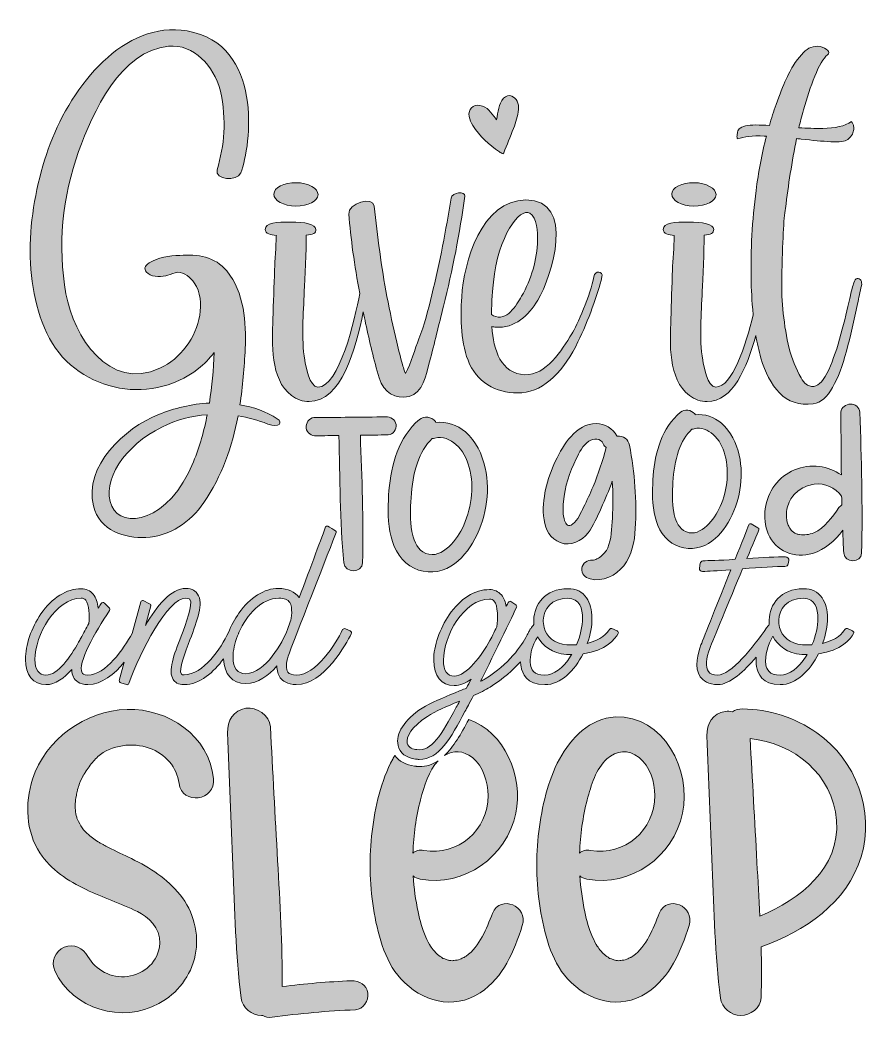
# Model space of a CAD drawing. Header units: inches. Extents: x 106 to 978, y -1050 to -26.
import ezdxf

# ---------------------------------------------------------------- set-up
doc = ezdxf.new("R2010")
doc.units = ezdxf.units.IN
doc.header["$MEASUREMENT"] = 0
doc.layers.add('Layer 1', color=7, linetype='Continuous')

# ---------------------------------------------------------------- blocks, each defined once
blk = doc.blocks.new('block 2')
at = {"layer": 'Layer 1', "true_color": 0xffffff}
h = blk.add_hatch(color=7, dxfattribs=at)
h.dxf.hatch_style = 2
edge = h.paths.add_edge_path()
edge.add_spline(control_points=[(287.9, -381.9), (293.8, -377.3), (299.2, -371.7), (304, -365.4), (303.2, -382.9), (301.7, -400.2), (299.1, -417), (281, -417.9), (263.1, -422.3), (247.1, -428.7), (212.5, -442.8), (170.8, -481), (180.8, -522), (186.9, -547.2), (213.5, -555.3), (234.2, -554.1), (259.1, -552.7), (279.5, -538.7), (293.4, -518.6), (312, -491.6), (322.3, -461.4), (328.3, -430.2), (338.5, -431.7), (348.8, -434.5), (358.8, -438.4), (370.2, -442.7), (374.5, -436.9), (368.4, -433), (357, -425.6), (343.9, -421.1), (330.2, -418.8), (333.1, -399.9), (334.7, -380.6), (335.6, -361.7), (336.7, -334.3), (334.9, -304.5), (316.8, -282.2), (305, -267.8), (286.8, -264.7), (269, -266.5), (257.9, -266.2), (246.6, -268.6), (237.5, -274.1), (232.4, -277.1), (232, -281.1), (236.5, -284.9), (241.5, -288.9), (251.1, -288.4), (256.8, -286.6), (259.9, -285.6), (263.4, -284.2), (267, -283.4), (273.5, -283.6), (279.7, -288.7), (283.6, -294.4), (290.3, -303.8), (291.1, -316.3), (289.3, -327.4), (285.6, -350.1), (269.7, -371.8), (248.6, -381.5), (196.5, -405.3), (160.7, -349.6), (152.7, -305.5), (144.1, -257.2), (149.1, -206.4), (165.7, -160.3), (180, -120.5), (208.7, -57.6), (257.3, -53), (284, -50.3), (303, -73.9), (310.2, -97.3), (317, -130.6), (314.3, -153.2), (306.9, -179.1), (303.9, -189.5), (327.6, -191.2), (331.1, -182.2), (341.9, -154), (354.6, -50.8), (276.3, -37.4), (212, -26.3), (159, -93.3), (136.8, -152.4), (114.8, -210.9), (106, -287.4), (133.3, -345.8), (160.5, -404), (237.2, -421.6), (287.9, -381.9)], knot_values=[0, 0, 0, 0, 1, 1, 1, 2, 2, 2, 3, 3, 3, 4, 4, 4, 5, 5, 5, 6, 6, 6, 7, 7, 7, 8, 8, 8, 9, 9, 9, 10, 10, 10, 11, 11, 11, 12, 12, 12, 13, 13, 13, 14, 14, 14, 15, 15, 15, 16, 16, 16, 17, 17, 17, 18, 18, 18, 19, 19, 19, 20, 20, 20, 21, 21, 21, 22, 22, 22, 23, 23, 23, 24, 24, 24, 25, 25, 25, 26, 26, 26, 27, 27, 27, 28, 28, 28, 29, 29, 29, 30, 30, 30, 30], degree=3, periodic=1)
edge = h.paths.add_edge_path()
edge.add_spline(control_points=[(282.8, -477), (257.9, -539.4), (209.6, -545.7), (199.5, -522.3), (188.2, -496.4), (213.1, -460.1), (250.6, -441.5), (265.4, -434.2), (281.1, -430.1), (296.9, -428.9), (293.8, -445), (289.3, -461.1), (282.8, -477)], knot_values=[0, 0, 0, 0, 1, 1, 1, 2, 2, 2, 3, 3, 3, 4, 4, 4, 4], degree=3, periodic=1)
h = blk.add_hatch(color=7, dxfattribs=at)
h.dxf.hatch_style = 2
edge = h.paths.add_edge_path()
edge.add_spline(control_points=[(773.3, -245.9), (773.3, -246.4), (773.2, -247.1), (773.2, -247.6), (773.2, -256), (771.8, -272.3), (771.5, -280.8), (771, -297.7), (770.3, -314.6), (769.9, -331.4), (769, -355.9), (766.7, -392.4), (788.8, -409.3), (794.2, -413.3), (800.5, -415.5), (806.8, -415.5), (833, -415.5), (847.7, -381.2), (856.4, -348), (857.8, -355.8), (859.6, -363.5), (861.8, -371.2), (865.9, -385.8), (872.2, -397.5), (880.7, -406.7), (889.1, -415.8), (900.7, -419.4), (915.2, -417.8), (923, -416.5), (929.4, -410.8), (934.9, -401), (940.4, -391.2), (945, -379), (949, -363.9), (953, -348.9), (956.8, -332.8), (960.3, -315.8), (961.6, -309.6), (962.9, -303.5), (964.3, -297.3), (964.8, -295), (964.6, -293.2), (963.6, -291.7), (962.6, -290.4), (961.5, -289.9), (960, -290), (958.5, -290.2), (957.3, -291.7), (956.5, -294.2), (955.6, -297), (954.2, -302.3), (952.3, -310.3), (950, -320.9), (947, -333), (943.4, -346.8), (939.7, -360.5), (935.6, -372.7), (930.9, -383.1), (926.1, -393.6), (921.1, -399.2), (915.7, -400), (912.2, -400.2), (909.7, -399.4), (907.9, -397.9), (906, -396.4), (904.4, -394.2), (902.7, -391.4), (897.3, -381.9), (893.3, -371.8), (890.6, -361.2), (885.1, -337.7), (882.5, -313.9), (883, -289.9), (883.8, -252.2), (885, -228.5), (886.8, -218.4), (889.6, -194.5), (893.4, -170.8), (898.1, -147.2), (899.7, -147.4), (901.2, -147.5), (902.9, -147.7), (914.3, -149), (924.3, -149.9), (933.1, -150.4), (941.9, -150.9), (947.5, -150), (950.3, -148.2), (952.5, -146.4), (954.2, -144.6), (955, -142.7), (955.8, -141.1), (956.3, -139.4), (956.5, -137.8), (956.6, -136.3), (956.5, -134.8), (956.1, -133.6), (955.6, -132.5), (955.3, -131.6), (954.8, -130.8), (954.7, -130.6), (954.5, -130.5), (954.5, -130.1), (954.3, -130.1), (954.3, -130), (954.3, -130), (954.2, -130), (954.2, -130), (954.2, -129.8), (947.2, -134.4), (937.4, -136.8), (924.8, -136.8), (916.8, -136.9), (908.7, -136.6), (900.4, -136.1), (901.7, -130.8), (903.4, -124.7), (905.2, -117.9), (908.5, -105.7), (912.3, -94.3), (916.7, -83.5), (921, -72.7), (925.3, -65.4), (929.8, -61.6), (930.4, -61.1), (930.8, -60.3), (930.9, -59.5), (930.9, -58.6), (930.6, -58), (930.1, -57.3), (927.9, -55.3), (925.3, -54), (922.1, -53.3), (919, -52.8), (915.7, -53), (912.5, -54.2), (907.7, -56.1), (902.6, -61.3), (896.8, -69.6), (890.9, -77.9), (884.5, -92.1), (877.2, -112.4), (874.7, -119.5), (872.5, -126.6), (870.4, -133.8), (865.4, -133.6), (860.8, -133.4), (856.6, -133.3), (848.2, -133.3), (842.3, -134.6), (839.4, -137.4), (838.5, -138.6), (837.9, -140.1), (837.7, -141.6), (837.4, -143.2), (837.2, -144.7), (837.4, -145.9), (837.5, -147), (837.7, -147.7), (838.2, -147.5), (844.2, -145.1), (853.1, -144.1), (865.2, -144.6), (865.9, -144.6), (866.7, -144.6), (867.4, -144.7), (862.7, -162.8), (859.1, -181.4), (856.8, -200.3), (852.8, -231), (851.1, -261), (851.8, -290.5), (851.8, -300.3), (852.5, -312.3), (853.8, -326.9), (846.4, -357.9), (832.6, -401.1), (815.6, -400.7), (807, -400.5), (803.4, -379.5), (802.4, -373.3), (798.6, -350.3), (801, -326.2), (801.9, -303), (802.2, -291.2), (804.2, -259.2), (803.7, -247.2), (803.7, -246.7), (803.7, -246.1), (803.7, -245.6), (810.8, -245.1), (813.8, -243.6), (813.6, -239.8), (813.5, -234.6), (802.2, -232.3), (787.9, -232.3), (773.7, -232.3), (762.1, -233), (762.1, -239.8), (762.1, -244.1), (767.5, -245.8), (773.3, -245.9)], knot_values=[0, 0, 0, 0, 1, 1, 1, 2, 2, 2, 3, 3, 3, 4, 4, 4, 5, 5, 5, 6, 6, 6, 7, 7, 7, 8, 8, 8, 9, 9, 9, 10, 10, 10, 11, 11, 11, 12, 12, 12, 13, 13, 13, 14, 14, 14, 15, 15, 15, 16, 16, 16, 17, 17, 17, 18, 18, 18, 19, 19, 19, 20, 20, 20, 21, 21, 21, 22, 22, 22, 23, 23, 23, 24, 24, 24, 25, 25, 25, 26, 26, 26, 27, 27, 27, 28, 28, 28, 29, 29, 29, 30, 30, 30, 31, 31, 31, 32, 32, 32, 33, 33, 33, 34, 34, 34, 35, 35, 35, 36, 36, 36, 37, 37, 37, 38, 38, 38, 39, 39, 39, 40, 40, 40, 41, 41, 41, 42, 42, 42, 43, 43, 43, 44, 44, 44, 45, 45, 45, 46, 46, 46, 47, 47, 47, 48, 48, 48, 49, 49, 49, 50, 50, 50, 51, 51, 51, 52, 52, 52, 53, 53, 53, 54, 54, 54, 55, 55, 55, 56, 56, 56, 57, 57, 57, 58, 58, 58, 59, 59, 59, 60, 60, 60, 61, 61, 61, 62, 62, 62, 63, 63, 63, 64, 64, 64, 65, 65, 65, 66, 66, 66, 67, 67, 67, 67], degree=3, periodic=1)
h = blk.add_hatch(color=7, dxfattribs=at)
h.dxf.hatch_style = 2
edge = h.paths.add_edge_path()
edge.add_spline(control_points=[(567.9, -133.8), (574.9, -144.8), (584.2, -153.6), (594.9, -160.8), (596.1, -161.6), (597.5, -162.2), (598.9, -162.8), (599.1, -162.3), (599.3, -162.1), (599.4, -161.8), (602.7, -153.5), (606, -145.2), (609.3, -137), (611.9, -130.7), (613.7, -124.2), (614.4, -117.4), (614.7, -114.4), (614.3, -111.7), (613.1, -109), (612, -106.5), (610, -104.9), (607.6, -103.9), (604.8, -102.6), (601.7, -103.5), (599.3, -106.1), (596.6, -109), (595.3, -112.6), (594.4, -116.3), (593.4, -120), (592.8, -123.9), (592, -128), (591.5, -127.3), (591.2, -126.8), (590.9, -126.3), (588.7, -123.6), (586.7, -120.7), (584.3, -118.2), (581.9, -115.6), (578.7, -114.1), (575.1, -113.4), (568.1, -112), (562.8, -117.4), (564.1, -124.5), (564.7, -127.9), (566.1, -130.9), (567.9, -133.8)], knot_values=[0, 0, 0, 0, 1, 1, 1, 2, 2, 2, 3, 3, 3, 4, 4, 4, 5, 5, 5, 6, 6, 6, 7, 7, 7, 8, 8, 8, 9, 9, 9, 10, 10, 10, 11, 11, 11, 12, 12, 12, 13, 13, 13, 14, 14, 14, 15, 15, 15, 15], degree=3, periodic=1)
h = blk.add_hatch(color=7, dxfattribs=at)
h.dxf.hatch_style = 2
edge = h.paths.add_edge_path()
edge.add_spline(control_points=[(387.3, -216.1), (399.8, -216.2), (409.9, -211.1), (410, -204.4), (410, -198), (400.1, -192.3), (387.6, -192.2), (375.2, -192), (364.9, -197.1), (364.9, -203.8), (364.8, -210.4), (374.7, -215.9), (387.3, -216.1)], knot_values=[0, 0, 0, 0, 1, 1, 1, 2, 2, 2, 3, 3, 3, 4, 4, 4, 4], degree=3, periodic=1)
h = blk.add_hatch(color=7, dxfattribs=at)
h.dxf.hatch_style = 2
edge = h.paths.add_edge_path()
edge.add_spline(control_points=[(793.2, -216.1), (805.7, -216.2), (815.8, -211.1), (816, -204.4), (816, -198), (806, -192.3), (793.6, -192.2), (781.1, -192), (770.8, -197.1), (770.8, -203.8), (770.7, -210.4), (780.6, -215.9), (793.2, -216.1)], knot_values=[0, 0, 0, 0, 1, 1, 1, 2, 2, 2, 3, 3, 3, 4, 4, 4, 4], degree=3, periodic=1)
h = blk.add_hatch(color=7, dxfattribs=at)
h.dxf.hatch_style = 2
edge = h.paths.add_edge_path()
edge.add_spline(control_points=[(367.4, -245.9), (367.4, -246.4), (367.2, -247.1), (367.2, -247.6), (367.2, -256), (365.9, -272.3), (365.6, -280.8), (365.1, -297.7), (364.4, -314.6), (363.9, -331.4), (363.1, -355.9), (360.8, -392.4), (382.8, -409.3), (388.3, -413.3), (394.6, -415.5), (400.9, -415.5), (433.5, -415.5), (448.4, -362.1), (456, -324), (456.8, -327.9), (457.6, -331.9), (458.5, -335.8), (462.6, -354.6), (466.8, -373.2), (472.4, -391.4), (477.1, -406.5), (488.5, -413.5), (502.8, -410.2), (516.9, -406.7), (520, -388.8), (523.7, -374.8), (528.7, -356.1), (533.1, -337.2), (537.9, -318.2), (547.2, -281.3), (554.5, -243.9), (559.7, -205.9), (560.5, -200.5), (546.6, -201.8), (545.7, -208.1), (540.4, -240.1), (534.3, -273.6), (526, -306.6), (522.2, -321.9), (518.5, -337.2), (512.7, -351.6), (508.9, -361.5), (505.3, -376.1), (499, -386.9), (498.1, -383.8), (497, -380.6), (496.5, -379.3), (494.3, -371.2), (492.2, -362.9), (490.2, -354.9), (486.5, -339.3), (483.2, -323.9), (480.2, -308.3), (474.6, -277.9), (470.4, -247.1), (467.3, -216.2), (466.1, -205.3), (440.4, -213.6), (441.4, -224.2), (443.2, -248.5), (447.1, -276.5), (452.4, -305.3), (447.9, -330.7), (431.4, -401.2), (409.7, -400.7), (401.1, -400.5), (397.4, -379.5), (396.4, -373.3), (392.6, -350.3), (395.1, -326.2), (395.9, -303), (396.3, -291.2), (398.3, -259.2), (397.8, -247.2), (397.8, -246.7), (397.8, -246.1), (397.8, -245.6), (404.9, -245.1), (407.9, -243.6), (407.7, -239.8), (407.6, -234.6), (396.3, -232.3), (382, -232.3), (367.7, -232.3), (356.1, -233), (356.1, -239.8), (356.1, -244.1), (361.6, -245.8), (367.4, -245.9)], knot_values=[0, 0, 0, 0, 1, 1, 1, 2, 2, 2, 3, 3, 3, 4, 4, 4, 5, 5, 5, 6, 6, 6, 7, 7, 7, 8, 8, 8, 9, 9, 9, 10, 10, 10, 11, 11, 11, 12, 12, 12, 13, 13, 13, 14, 14, 14, 15, 15, 15, 16, 16, 16, 17, 17, 17, 18, 18, 18, 19, 19, 19, 20, 20, 20, 21, 21, 21, 22, 22, 22, 23, 23, 23, 24, 24, 24, 25, 25, 25, 26, 26, 26, 27, 27, 27, 28, 28, 28, 29, 29, 29, 30, 30, 30, 31, 31, 31, 31], degree=3, periodic=1)
h = blk.add_hatch(color=7, dxfattribs=at)
h.dxf.hatch_style = 2
edge = h.paths.add_edge_path()
edge.add_spline(control_points=[(556.5, -308.8), (555.2, -330.9), (555.2, -356.9), (564.6, -377.3), (574.4, -398.2), (595.3, -408.2), (617.7, -406.5), (641.5, -404.8), (661.7, -382.9), (675.1, -354.6), (685.7, -332.5), (695.4, -306.1), (699.5, -288.4), (701, -281.9), (692.5, -281.4), (691.4, -288.2), (688.2, -305.6), (673.5, -338.8), (669, -346.3), (658.5, -363.4), (642.4, -388.9), (621, -388.1), (596.5, -387.1), (588.9, -363.2), (587.2, -339), (588.5, -339.1), (589.9, -339.5), (591.2, -339.5), (610.6, -341.1), (624.7, -327.7), (634, -312.1), (648.6, -287.6), (673.1, -209.6), (622, -209.8), (576.8, -209.9), (558.5, -273.1), (556.5, -308.8)], knot_values=[0, 0, 0, 0, 1, 1, 1, 2, 2, 2, 3, 3, 3, 4, 4, 4, 5, 5, 5, 6, 6, 6, 7, 7, 7, 8, 8, 8, 9, 9, 9, 10, 10, 10, 11, 11, 11, 12, 12, 12, 12], degree=3, periodic=1)
edge = h.paths.add_edge_path()
edge.add_spline(control_points=[(625.9, -223.2), (633.8, -227.7), (634, -243.3), (633.8, -250.9), (633.5, -270.8), (627.4, -290.7), (617.6, -308.1), (612.4, -317.1), (602.3, -334.5), (589, -327.9), (588.2, -327.5), (587.5, -327), (586.9, -326.5), (586.9, -313.1), (588.2, -300.8), (588.9, -293.7), (593.5, -246.4), (615.9, -217.4), (625.9, -223.2)], knot_values=[0, 0, 0, 0, 1, 1, 1, 2, 2, 2, 3, 3, 3, 4, 4, 4, 5, 5, 5, 6, 6, 6, 6], degree=3, periodic=1)
h = blk.add_hatch(color=7, dxfattribs=at)
h.dxf.hatch_style = 2
edge = h.paths.add_edge_path()
edge.add_spline(control_points=[(875.8, -500.9), (865.4, -515), (862.5, -534.2), (869.3, -550.4), (876.8, -568.5), (896.2, -575.8), (914.4, -570.4), (927.4, -566.6), (937.1, -557.3), (945.2, -546.8), (945.5, -554.6), (945.8, -562.4), (946.3, -570.1), (946.8, -580.4), (964.3, -580.4), (964.5, -570), (965.6, -522.1), (964.2, -474.2), (962.7, -426.3), (962.6, -421.5), (957.4, -417.9), (953, -418), (948.7, -418.1), (943.4, -421.5), (943.4, -426.4), (943.4, -447.7), (943.5, -469.1), (943.8, -490.4), (937.1, -485.9), (929.4, -482.8), (921.3, -481.7), (904.1, -479.3), (886.1, -487), (875.8, -500.9)], knot_values=[0, 0, 0, 0, 1, 1, 1, 2, 2, 2, 3, 3, 3, 4, 4, 4, 5, 5, 5, 6, 6, 6, 7, 7, 7, 8, 8, 8, 9, 9, 9, 10, 10, 10, 11, 11, 11, 11], degree=3, periodic=1)
edge = h.paths.add_edge_path()
edge.add_spline(control_points=[(944.1, -512.1), (944.2, -515.1), (944.3, -518), (944.3, -521), (943.3, -521.5), (942.2, -522.4), (941.3, -523.6), (934.4, -533.2), (926.9, -544.5), (915.7, -549.3), (910.8, -551.3), (906.1, -551.9), (901.2, -551.2), (900.6, -551.1), (900, -551), (899.5, -550.9), (899.4, -550.9), (899.3, -550.9), (899.2, -550.8), (899.1, -550.8), (899, -550.8), (898.8, -550.7), (898.3, -550.5), (895.7, -549.4), (896.5, -549.9), (893.9, -548.4), (893.3, -547.5), (891.4, -544.8), (891.2, -544.6), (891.1, -544.5), (891.1, -544.4), (891, -544.4), (891, -544.3), (891, -544.3), (890.7, -543.7), (890.4, -543.2), (890.2, -542.6), (889.5, -541.3), (888.9, -539.8), (888.5, -538.4), (888.6, -538.6), (888.1, -536.1), (888.1, -535.6), (888, -535), (887.9, -534.4), (887.9, -533.8), (887.9, -533.8), (887.7, -531.4), (887.7, -531.5), (887.7, -526.4), (888.9, -521.3), (891.5, -516.2), (893.5, -512.3), (897.1, -508.4), (901.4, -505.4), (905.2, -502.7), (911, -500.6), (915.9, -499.9), (927.3, -498.2), (937.4, -503.4), (944.1, -512.1)], knot_values=[0, 0, 0, 0, 1, 1, 1, 2, 2, 2, 3, 3, 3, 4, 4, 4, 5, 5, 5, 6, 6, 6, 7, 7, 7, 8, 8, 8, 9, 9, 9, 10, 10, 10, 11, 11, 11, 12, 12, 12, 13, 13, 13, 14, 14, 14, 15, 15, 15, 16, 16, 16, 17, 17, 17, 18, 18, 18, 19, 19, 19, 20, 20, 20, 20], degree=3, periodic=1)
h = blk.add_hatch(color=7, dxfattribs=at)
h.dxf.hatch_style = 2
edge = h.paths.add_edge_path()
edge.add_spline(control_points=[(503.7, -583.1), (514.8, -590.5), (529.2, -591.3), (541.2, -585.7), (552.6, -580.4), (561.3, -570.6), (567.6, -559.8), (581, -537.1), (586.1, -508.9), (580.4, -483), (577.3, -469.1), (571.1, -455.9), (560.2, -446.5), (551.7, -439.2), (541, -435.6), (530.2, -436.8), (530, -436.4), (529.8, -436.1), (529.6, -435.8), (525.8, -431), (518.1, -429.9), (513.3, -433.9), (492.3, -451.6), (484.4, -479.7), (482.3, -506.2), (480.4, -531.5), (479.6, -567.1), (503.7, -583.1)], knot_values=[0, 0, 0, 0, 1, 1, 1, 2, 2, 2, 3, 3, 3, 4, 4, 4, 5, 5, 5, 6, 6, 6, 7, 7, 7, 8, 8, 8, 9, 9, 9, 9], degree=3, periodic=1)
edge = h.paths.add_edge_path()
edge.add_spline(control_points=[(504.8, -513.6), (505.6, -501.4), (507.3, -489.2), (511.3, -477.9), (514.8, -468.1), (519.6, -459.5), (526.3, -453.3), (527.2, -453.2), (528.2, -453.1), (529.1, -452.8), (536.8, -450.6), (544.9, -454.3), (550.6, -459.2), (557.5, -465), (561.8, -474), (564.1, -482.6), (569.7, -503.2), (566.3, -526.2), (556.9, -545.2), (550.5, -558.2), (533.5, -579.3), (516.9, -568.8), (510.3, -564.5), (507.1, -555.2), (505.7, -547.9), (503.6, -536.6), (504.1, -525), (504.8, -513.6)], knot_values=[0, 0, 0, 0, 1, 1, 1, 2, 2, 2, 3, 3, 3, 4, 4, 4, 5, 5, 5, 6, 6, 6, 7, 7, 7, 8, 8, 8, 9, 9, 9, 9], degree=3, periodic=1)
h = blk.add_hatch(color=7, dxfattribs=at)
h.dxf.hatch_style = 2
edge = h.paths.add_edge_path()
edge.add_spline(control_points=[(828.2, -539), (840.1, -518.6), (844.7, -493.5), (839.6, -470.3), (836.8, -457.9), (831.3, -446), (821.6, -437.6), (814, -431.1), (804.4, -427.9), (794.8, -428.9), (794.6, -428.6), (794.4, -428.3), (794.2, -428.1), (790.8, -423.8), (783.9, -422.8), (779.6, -426.4), (760.8, -442.2), (753.7, -467.3), (751.9, -491), (750.2, -513.6), (749.5, -545.5), (771, -559.8), (780.9, -566.4), (793.8, -567.2), (804.6, -562.2), (814.8, -557.4), (822.6, -548.6), (828.2, -539)], knot_values=[0, 0, 0, 0, 1, 1, 1, 2, 2, 2, 3, 3, 3, 4, 4, 4, 5, 5, 5, 6, 6, 6, 7, 7, 7, 8, 8, 8, 9, 9, 9, 9], degree=3, periodic=1)
edge = h.paths.add_edge_path()
edge.add_spline(control_points=[(782.9, -547), (776.9, -543.2), (774.1, -534.8), (772.8, -528.3), (770.9, -518.2), (771.4, -507.9), (772, -497.6), (772.7, -486.8), (774.2, -475.9), (777.8, -465.7), (780.9, -457), (785.3, -449.2), (791.2, -443.7), (792.1, -443.6), (792.9, -443.5), (793.8, -443.3), (800.6, -441.3), (807.8, -444.6), (813, -449), (819.2, -454.2), (823, -462.3), (825, -469.9), (830, -488.3), (827, -508.9), (818.6, -525.9), (812.9, -537.5), (797.7, -556.4), (782.9, -547)], knot_values=[0, 0, 0, 0, 1, 1, 1, 2, 2, 2, 3, 3, 3, 4, 4, 4, 5, 5, 5, 6, 6, 6, 7, 7, 7, 8, 8, 8, 9, 9, 9, 9], degree=3, periodic=1)
h = blk.add_hatch(color=7, dxfattribs=at)
h.dxf.hatch_style = 2
edge = h.paths.add_edge_path()
edge.add_spline(control_points=[(489.5, -439), (488.7, -433.5), (484, -431), (479, -431.1), (454.6, -431.4), (430.1, -431.6), (405.7, -431.9), (400.7, -432), (397.1, -437.9), (397.8, -442.5), (398.6, -448), (403.3, -450.5), (408.3, -450.4), (416, -450.3), (423.6, -450.2), (431.2, -450.1), (432.2, -493.4), (432.4, -536.8), (436.1, -580), (437.1, -590.8), (455.1, -591), (455.4, -579.9), (456.7, -536.6), (454.5, -493.2), (453.1, -449.8), (462.6, -449.7), (472.1, -449.6), (481.6, -449.5), (486.6, -449.4), (490.1, -443.5), (489.5, -439)], knot_values=[0, 0, 0, 0, 1, 1, 1, 2, 2, 2, 3, 3, 3, 4, 4, 4, 5, 5, 5, 6, 6, 6, 7, 7, 7, 8, 8, 8, 9, 9, 9, 10, 10, 10, 10], degree=3, periodic=1)
h = blk.add_hatch(color=7, dxfattribs=at)
h.dxf.hatch_style = 2
edge = h.paths.add_edge_path()
edge.add_spline(control_points=[(668, -451), (661.4, -458.2), (656.4, -467.3), (652.2, -476.1), (647.7, -485.4), (644.3, -495.2), (642.1, -505.3), (638.3, -522.8), (636.5, -551.6), (657.1, -559.4), (667.7, -563.5), (678.9, -557.8), (685.4, -549.4), (691, -542), (694.9, -532.7), (698.7, -524.4), (702.9, -515.3), (706.7, -506.1), (710.1, -496.6), (710.9, -509.2), (710.9, -521.8), (710.2, -534.4), (709.6, -544.9), (709.3, -555.9), (705.4, -564.8), (703.7, -568.4), (701.6, -571.1), (698.3, -573.6), (696.3, -575.1), (695.9, -575.4), (694.2, -576.1), (693, -576.7), (691.4, -577.3), (689.9, -577.2), (684.7, -577.1), (679.8, -580), (679.1, -585.6), (678.3, -591.3), (682.3, -595.1), (687.4, -596.4), (700.5, -599.8), (713.8, -593.2), (721.8, -583), (730.1, -572.4), (732.9, -558.2), (733.6, -545.1), (735.2, -516.6), (733.1, -487.9), (727.6, -460), (726.4, -454.2), (721.4, -449.9), (715.3, -450.7), (715.3, -450.8), (715.2, -450.8), (715.2, -450.8), (715, -450.7), (714.8, -450.7), (714.6, -450.6), (710.8, -442.8), (702.5, -438), (693.9, -437.9), (683.4, -437.7), (674.9, -443.6), (668, -451)], knot_values=[0, 0, 0, 0, 1, 1, 1, 2, 2, 2, 3, 3, 3, 4, 4, 4, 5, 5, 5, 6, 6, 6, 7, 7, 7, 8, 8, 8, 9, 9, 9, 10, 10, 10, 11, 11, 11, 12, 12, 12, 13, 13, 13, 14, 14, 14, 15, 15, 15, 16, 16, 16, 17, 17, 17, 18, 18, 18, 19, 19, 19, 20, 20, 20, 21, 21, 21, 21], degree=3, periodic=1)
edge = h.paths.add_edge_path()
edge.add_spline(control_points=[(700.8, -458.6), (701.5, -460.4), (702.7, -461.7), (704, -462.4), (700.3, -475.9), (695.9, -489.2), (690.5, -502.1), (687.5, -509.3), (684.3, -516.4), (680.8, -523.3), (677.9, -529), (675, -536.3), (669.9, -540.4), (665.3, -544.1), (662.9, -540.7), (661.5, -536.8), (659.5, -531.3), (659.8, -523.8), (660.3, -517.7), (661.5, -502.2), (666.7, -487.9), (673.3, -474), (676.4, -467.5), (679.9, -459.9), (686.3, -456), (691.1, -453), (698.5, -452.4), (700.8, -458.6)], knot_values=[0, 0, 0, 0, 1, 1, 1, 2, 2, 2, 3, 3, 3, 4, 4, 4, 5, 5, 5, 6, 6, 6, 7, 7, 7, 8, 8, 8, 9, 9, 9, 9], degree=3, periodic=1)
h = blk.add_hatch(color=7, dxfattribs=at)
h.dxf.hatch_style = 2
edge = h.paths.add_edge_path()
edge.add_spline(control_points=[(336.2, -703.1), (348.9, -703.1), (359.5, -694.9), (368, -685.2), (368, -690), (368.9, -694), (371.3, -697.3), (373.8, -700.3), (378.3, -704.3), (387.7, -704.3), (416.2, -704.3), (438.9, -662.5), (443.7, -652.5), (444.4, -651.3), (444, -650.1), (442.8, -649.4), (442.8, -649.4), (438, -647.3), (438, -647.3), (436.8, -646.7), (435.6, -647.3), (435, -648.2), (428, -662.8), (408, -694.6), (387.7, -694.6), (383.5, -694.6), (380.7, -693.4), (379.2, -691.6), (377.1, -688.5), (377.1, -682.5), (379.5, -675.2), (383.8, -662.8), (423.8, -561.3), (428.3, -549.2), (428.6, -548.3), (428.3, -547.7), (427.7, -547.4), (425.9, -546.1), (421.9, -543.7), (419.8, -542.5), (418.9, -542.2), (418, -542.5), (417.7, -543.4), (414.7, -551.3), (402.2, -584.9), (390.7, -615.8), (390.7, -615.5), (390.7, -615.5), (390.4, -615.2), (386.8, -609.8), (378.9, -606.1), (369.8, -606.1), (355, -606.1), (340.8, -615.2), (329.2, -631.3), (324.9, -637.4), (321.3, -644.2), (318.6, -651.2), (310.9, -666.9), (293, -694.3), (273.2, -694.3), (272.3, -694.3), (270.8, -694.3), (270.5, -693.7), (267.4, -689.1), (274.4, -671), (279.3, -658.5), (286.8, -638.5), (293.5, -621.3), (287.1, -611.9), (285.3, -609.2), (282, -606.1), (275, -606.1), (260.2, -606.1), (245.3, -624), (233.8, -644), (233.8, -644), (239.3, -624), (239.3, -624), (239.6, -623.1), (239, -622.2), (238.1, -621.9), (238.1, -621.9), (231.7, -618.5), (231.7, -618.5), (230.5, -618.2), (229.3, -618.9), (229, -619.8), (229, -619.8), (220.2, -652), (220.2, -652), (211.8, -667.5), (193.3, -694.6), (175.1, -694.6), (170.5, -694.6), (169.6, -692.8), (169.3, -692.2), (164.2, -682.5), (182.3, -650.7), (197.2, -628.8), (197.8, -627.6), (197.5, -626.4), (196.6, -625.5), (196.6, -625.5), (192, -621), (192, -621), (190.8, -620.1), (189.6, -620.4), (188.7, -621.6), (188.1, -622.8), (186.9, -624.3), (185.7, -626.1), (185.1, -620.7), (183.5, -615.5), (180.5, -611.9), (177.5, -608.2), (173.2, -606.4), (168.4, -606.4), (153.3, -606.4), (138.7, -615.5), (127.2, -632.2), (117.5, -646.4), (111.4, -664), (111.4, -678.5), (111.4, -694.6), (119.3, -704.3), (132.4, -704.3), (142, -704.3), (151.1, -697.6), (158.7, -688.8), (158.7, -691.9), (159.3, -694.6), (160.5, -696.7), (162.3, -700), (166.3, -704.3), (175.1, -704.3), (189.4, -704.3), (202.3, -693.4), (212.2, -681.5), (212.2, -681.5), (207.2, -700), (207.2, -700), (207.2, -700.9), (207.5, -702.2), (208.7, -702.5), (208.7, -702.5), (214.4, -704.3), (214.4, -704.3), (215.3, -704.6), (216.6, -704), (216.9, -703.1), (229, -670.3), (256.2, -616.1), (275, -616.1), (278.4, -616.1), (279, -617), (279.3, -617.3), (282.6, -622.5), (275.3, -641.3), (270.2, -654.9), (262.9, -674), (256.5, -690.6), (262.3, -699.1), (263.8, -701.6), (267.1, -704.3), (273.2, -704.3), (289.7, -704.3), (303.6, -691.3), (313.5, -678), (314.1, -693.7), (322.4, -703.1), (336.2, -703.1)], knot_values=[0, 0, 0, 0, 1, 1, 1, 2, 2, 2, 3, 3, 3, 4, 4, 4, 5, 5, 5, 6, 6, 6, 7, 7, 7, 8, 8, 8, 9, 9, 9, 10, 10, 10, 11, 11, 11, 12, 12, 12, 13, 13, 13, 14, 14, 14, 15, 15, 15, 16, 16, 16, 17, 17, 17, 18, 18, 18, 19, 19, 19, 20, 20, 20, 21, 21, 21, 22, 22, 22, 23, 23, 23, 24, 24, 24, 25, 25, 25, 26, 26, 26, 27, 27, 27, 28, 28, 28, 29, 29, 29, 30, 30, 30, 31, 31, 31, 32, 32, 32, 33, 33, 33, 34, 34, 34, 35, 35, 35, 36, 36, 36, 37, 37, 37, 38, 38, 38, 39, 39, 39, 40, 40, 40, 41, 41, 41, 42, 42, 42, 43, 43, 43, 44, 44, 44, 45, 45, 45, 46, 46, 46, 47, 47, 47, 48, 48, 48, 49, 49, 49, 50, 50, 50, 51, 51, 51, 52, 52, 52, 53, 53, 53, 54, 54, 54, 55, 55, 55, 56, 56, 56, 57, 57, 57, 57], degree=3, periodic=1)
edge = h.paths.add_edge_path()
edge.add_spline(control_points=[(327.7, -654.5), (328.2, -653.5), (328.6, -652.6), (328.9, -651.9), (329.1, -651.6), (329.2, -651.3), (329.2, -651), (337.2, -632.8), (352.4, -616.1), (369.8, -616.1), (375.6, -616.1), (379.2, -617.6), (381, -620.4), (384.4, -625.5), (382.9, -636.7), (381.6, -640.1), (381.6, -640.1), (378.9, -648.2), (378.9, -648.2), (373.8, -660.7), (356.5, -693.1), (336.2, -693.1), (327.7, -693.1), (323.2, -687.6), (323.2, -676.4), (323.2, -669.7), (324.8, -662.1), (327.7, -654.5)], knot_values=[0, 0, 0, 0, 1, 1, 1, 2, 2, 2, 3, 3, 3, 4, 4, 4, 5, 5, 5, 6, 6, 6, 7, 7, 7, 8, 8, 8, 9, 9, 9, 9], degree=3, periodic=1)
edge = h.paths.add_edge_path()
edge.add_spline(control_points=[(165.7, -661), (157.5, -675.8), (144.5, -694.6), (132.4, -694.6), (125.1, -694.6), (121.1, -689.1), (121.1, -678.5), (121.1, -653.7), (142.3, -616.1), (168.4, -616.1), (170.2, -616.1), (171.7, -616.7), (172.9, -618.2), (176.6, -622.8), (176.9, -634), (176, -641.9), (173.2, -646.7), (170.5, -651.9), (168.1, -657), (167.2, -658.2), (166.3, -659.7), (165.7, -661)], knot_values=[0, 0, 0, 0, 1, 1, 1, 2, 2, 2, 3, 3, 3, 4, 4, 4, 5, 5, 5, 6, 6, 6, 7, 7, 7, 7], degree=3, periodic=1)
h = blk.add_hatch(color=7, dxfattribs=at)
h.dxf.hatch_style = 2
edge = h.paths.add_edge_path()
edge.add_spline(control_points=[(856.9, -676.4), (856.6, -679.7), (856.7, -682.9), (857.2, -685.8), (858.4, -692.8), (862.9, -704.3), (881.4, -704.3), (898.1, -704.3), (911.7, -690), (920.5, -672.8), (943.8, -669.7), (953.2, -657.3), (956.3, -652.2), (956.9, -651.3), (956.3, -650.1), (955.3, -649.4), (955.3, -649.4), (949.9, -647), (949.9, -647), (949, -646.7), (948.1, -647), (947.5, -647.9), (945.3, -651.3), (939.3, -658.8), (924.7, -662.2), (928.1, -653.4), (929.6, -644.3), (929.6, -636.4), (929.6, -627.9), (927.8, -621), (924.1, -615.8), (919.9, -609.5), (913.2, -606.4), (905.1, -606.4), (881.7, -606.4), (870.5, -622.8), (870.2, -638.2), (870.2, -639.8), (870.2, -641.3), (870.2, -642.8), (869.5, -643.7), (868.7, -644.7), (868, -645.8), (867.8, -646), (867.6, -646.2), (867.5, -646.4), (854.5, -665.8), (830.5, -694.6), (817.8, -694.6), (813, -694.6), (809.9, -693.4), (808.1, -690.9), (805.1, -686.4), (805.7, -677.6), (809.6, -667.3), (813, -659.1), (829.6, -618.2), (843, -586.1), (860.8, -584.6), (878.1, -583.7), (886.3, -583.7), (887.8, -583.7), (889.3, -582.8), (889.6, -581), (889.6, -581), (890.2, -577.7), (890.2, -577.7), (890.5, -575.8), (889, -574), (886.9, -574), (878.7, -573.7), (863.3, -574.6), (847.5, -575.5), (853.3, -561.6), (857.8, -550.7), (859.6, -546.5), (859.9, -545.5), (859.6, -544.6), (858.7, -544.3), (858.7, -544.3), (851.7, -540.4), (851.7, -540.4), (850.8, -539.8), (849.6, -540.4), (849.3, -541.3), (847.5, -546.1), (842.1, -559.8), (835.4, -576.4), (818.1, -577.7), (808.4, -577.7), (802.4, -578), (801.2, -578.3), (799.9, -579.2), (799.9, -580.4), (799.9, -580.4), (799, -585.5), (799, -585.5), (798.7, -587.3), (800.3, -588.9), (802.1, -588.9), (808.4, -588.3), (816, -588.3), (831.1, -587), (818.4, -618.5), (803.6, -655.8), (800.6, -663.7), (797.5, -671.9), (793.3, -686.7), (799.9, -696.4), (802.7, -700), (807.8, -704.3), (817.8, -704.3), (829.9, -704.3), (845, -690.3), (856.9, -676.4)], knot_values=[0, 0, 0, 0, 1, 1, 1, 2, 2, 2, 3, 3, 3, 4, 4, 4, 5, 5, 5, 6, 6, 6, 7, 7, 7, 8, 8, 8, 9, 9, 9, 10, 10, 10, 11, 11, 11, 12, 12, 12, 13, 13, 13, 14, 14, 14, 15, 15, 15, 16, 16, 16, 17, 17, 17, 18, 18, 18, 19, 19, 19, 20, 20, 20, 21, 21, 21, 22, 22, 22, 23, 23, 23, 24, 24, 24, 25, 25, 25, 26, 26, 26, 27, 27, 27, 28, 28, 28, 29, 29, 29, 30, 30, 30, 31, 31, 31, 32, 32, 32, 33, 33, 33, 34, 34, 34, 35, 35, 35, 36, 36, 36, 37, 37, 37, 38, 38, 38, 38], degree=3, periodic=1)
edge = h.paths.add_edge_path()
edge.add_spline(control_points=[(905.1, -616.1), (917.2, -616.1), (919.9, -627.3), (919.9, -636.4), (919.9, -644.9), (917.8, -654.6), (913.8, -663.7), (910.8, -663.7), (907.8, -663.7), (904.1, -663.7), (890.8, -662.8), (883.2, -654.9), (880.8, -646.1), (880.2, -643.7), (879.9, -639.8), (879.9, -638.5), (880.2, -627.3), (888.1, -616.1), (905.1, -616.1)], knot_values=[0, 0, 0, 0, 1, 1, 1, 2, 2, 2, 3, 3, 3, 4, 4, 4, 5, 5, 5, 6, 6, 6, 6], degree=3, periodic=1)
edge = h.paths.add_edge_path()
edge.add_spline(control_points=[(873.9, -654.9), (879, -664.6), (888.7, -672.5), (903.5, -673.4), (905.4, -673.4), (907.2, -673.4), (909, -673.7), (908.7, -674), (908.4, -674.6), (907.8, -675.2), (900.2, -687.3), (890.5, -694.6), (881.4, -694.6), (869.9, -694.6), (867.5, -688.5), (866.9, -684), (865.4, -674.9), (869.3, -663.1), (873.9, -654.9)], knot_values=[0, 0, 0, 0, 1, 1, 1, 2, 2, 2, 3, 3, 3, 4, 4, 4, 5, 5, 5, 6, 6, 6, 6], degree=3, periodic=1)
h = blk.add_hatch(color=7, dxfattribs=at)
h.dxf.hatch_style = 2
edge = h.paths.add_edge_path()
edge.add_spline(control_points=[(680.3, -672.8), (703.6, -669.7), (713, -657.3), (716.1, -652.2), (716.7, -651.3), (716.1, -650.1), (715.1, -649.4), (715.1, -649.4), (709.7, -647), (709.7, -647), (708.8, -646.7), (707.9, -647), (707.3, -647.9), (705.1, -651.3), (699.1, -658.8), (684.5, -662.2), (687.9, -653.4), (689.4, -644.3), (689.4, -636.4), (689.4, -627.9), (687.6, -621), (683.9, -615.8), (679.7, -609.5), (673, -606.4), (664.9, -606.4), (641.5, -606.4), (630.3, -622.8), (630, -638.2), (630, -639.8), (630, -641.3), (630, -642.8), (629, -644.1), (627.9, -645.6), (626.9, -647.2), (626.6, -647.4), (626.3, -647.6), (626.1, -647.9), (625.8, -648.7), (625.3, -649.8), (624.7, -651), (624.1, -652), (623.6, -653.1), (623, -654.3), (617.4, -664.8), (604.8, -683.3), (580.4, -698.5), (579.1, -699.4), (577.3, -700), (575.8, -700.9), (583.4, -686.1), (610.9, -628.5), (612.5, -625.2), (612.8, -624.3), (612.5, -623.1), (611.6, -622.8), (611.6, -622.8), (606.7, -619.5), (606.7, -619.5), (605.8, -618.9), (604.6, -619.5), (604, -620.4), (603.4, -621.6), (602.8, -622.8), (601.9, -624.6), (601.3, -620.1), (599.7, -615.8), (597, -612.8), (594, -609.2), (589.7, -607.3), (584.9, -607.3), (569.7, -607.3), (555.2, -616.4), (543.7, -633.1), (534, -647.3), (527.9, -664.9), (527.9, -679.4), (527.9, -695.5), (535.8, -705.2), (548.8, -705.2), (554.9, -705.2), (560.7, -702.8), (566.1, -698.8), (564.6, -701.9), (562.8, -704.9), (561.3, -707.9), (557.6, -709.4), (553.7, -710.9), (549.8, -712.5), (537.6, -717.6), (524.9, -722.8), (516.1, -728.2), (498, -740.3), (488.6, -754.3), (491.6, -766.4), (493.1, -774), (500.1, -779.1), (509.5, -780.3), (510.7, -780.3), (511.9, -780.6), (513.1, -780.6), (533.7, -780.6), (545.2, -758.8), (559.8, -731.8), (561, -729.7), (561.9, -727.3), (563.4, -725.2), (564.9, -721.8), (566.7, -718.8), (568.5, -715.5), (574.9, -712.8), (580.7, -709.7), (585.5, -706.7), (598.9, -698.4), (609, -689.3), (616.5, -680.9), (616.6, -682.6), (616.7, -684.2), (617, -685.8), (618.2, -692.8), (622.7, -704.3), (641.2, -704.3), (657.9, -704.3), (671.5, -690), (680.3, -672.8)], knot_values=[0, 0, 0, 0, 1, 1, 1, 2, 2, 2, 3, 3, 3, 4, 4, 4, 5, 5, 5, 6, 6, 6, 7, 7, 7, 8, 8, 8, 9, 9, 9, 10, 10, 10, 11, 11, 11, 12, 12, 12, 13, 13, 13, 14, 14, 14, 15, 15, 15, 16, 16, 16, 17, 17, 17, 18, 18, 18, 19, 19, 19, 20, 20, 20, 21, 21, 21, 22, 22, 22, 23, 23, 23, 24, 24, 24, 25, 25, 25, 26, 26, 26, 27, 27, 27, 28, 28, 28, 29, 29, 29, 30, 30, 30, 31, 31, 31, 32, 32, 32, 33, 33, 33, 34, 34, 34, 35, 35, 35, 36, 36, 36, 37, 37, 37, 38, 38, 38, 39, 39, 39, 40, 40, 40, 41, 41, 41, 41], degree=3, periodic=1)
edge = h.paths.add_edge_path()
edge.add_spline(control_points=[(551, -727.3), (535.5, -756.1), (526.1, -772.4), (510.7, -770.6), (507.3, -770.3), (502.2, -768.8), (501, -764), (499.5, -757.9), (505.2, -747), (521.6, -736.7), (529.5, -731.2), (541.6, -726.4), (553.4, -721.5), (553.7, -721.5), (554, -721.5), (554.3, -721.2), (553.1, -723.4), (552.2, -725.5), (551, -727.3)], knot_values=[0, 0, 0, 0, 1, 1, 1, 2, 2, 2, 3, 3, 3, 4, 4, 4, 5, 5, 5, 6, 6, 6, 6], degree=3, periodic=1)
edge = h.paths.add_edge_path()
edge.add_spline(control_points=[(548.8, -695.5), (541.6, -695.5), (537.9, -690), (537.9, -679.4), (537.9, -654.6), (558.8, -617), (584.9, -617), (587, -617), (588.2, -617.6), (589.4, -618.9), (593.7, -624), (593.4, -637.3), (592.2, -645.2), (591.9, -646.4), (587.3, -655.5), (585.2, -659.4), (576.7, -674.6), (561.6, -695.5), (548.8, -695.5)], knot_values=[0, 0, 0, 0, 1, 1, 1, 2, 2, 2, 3, 3, 3, 4, 4, 4, 5, 5, 5, 6, 6, 6, 6], degree=3, periodic=1)
edge = h.paths.add_edge_path()
edge.add_spline(control_points=[(664.9, -616.1), (677, -616.1), (679.7, -627.3), (679.7, -636.4), (679.7, -644.9), (677.6, -654.6), (673.6, -663.7), (670.6, -663.7), (667.6, -663.7), (663.9, -663.7), (650.6, -662.8), (643, -654.9), (640.6, -646.1), (640, -643.7), (639.7, -639.8), (639.7, -638.5), (640, -627.3), (647.9, -616.1), (664.9, -616.1)], knot_values=[0, 0, 0, 0, 1, 1, 1, 2, 2, 2, 3, 3, 3, 4, 4, 4, 5, 5, 5, 6, 6, 6, 6], degree=3, periodic=1)
edge = h.paths.add_edge_path()
edge.add_spline(control_points=[(626.7, -684), (625.6, -677.5), (627.3, -669.6), (630, -662.7), (631.7, -659.8), (633, -657.3), (633.9, -655.4), (639.1, -664.8), (648.7, -672.5), (663.3, -673.4), (665.2, -673.4), (667, -673.4), (668.8, -673.7), (668.5, -674), (668.2, -674.6), (667.6, -675.2), (660, -687.3), (650.3, -694.6), (641.2, -694.6), (629.7, -694.6), (627.3, -688.5), (626.7, -684)], knot_values=[0, 0, 0, 0, 1, 1, 1, 2, 2, 2, 3, 3, 3, 4, 4, 4, 5, 5, 5, 6, 6, 6, 7, 7, 7, 7], degree=3, periodic=1)
h = blk.add_hatch(color=7, dxfattribs=at)
h.dxf.hatch_style = 2
edge = h.paths.add_edge_path()
edge.add_spline(control_points=[(443.9, -1006.4), (420.2, -1007.4), (396.7, -1009.4), (373.2, -1012.4), (373.9, -969.5), (371, -926.8), (368.7, -884), (366.2, -838.4), (363.7, -792.8), (361.3, -747.2), (360.6, -735.3), (347.5, -726.9), (336.4, -728.4), (323.6, -730.2), (317.2, -741.4), (317.7, -753.3), (319.5, -798.5), (321.3, -843.7), (323.1, -888.9), (324.8, -934), (325.8, -979.2), (331.5, -1024), (332.8, -1034.2), (342.2, -1042), (352.3, -1041.8), (352.7, -1041.8), (353.1, -1041.8), (353.5, -1041.7), (356.1, -1043.4), (359.3, -1044.2), (363.2, -1043.7), (391.4, -1039.7), (419.6, -1037.2), (448, -1036), (456.1, -1035.7), (461.8, -1026.5), (460.7, -1019.1), (459.5, -1010.5), (452, -1006.1), (443.9, -1006.4)], knot_values=[0, 0, 0, 0, 1, 1, 1, 2, 2, 2, 3, 3, 3, 4, 4, 4, 5, 5, 5, 6, 6, 6, 7, 7, 7, 8, 8, 8, 9, 9, 9, 10, 10, 10, 11, 11, 11, 12, 12, 12, 13, 13, 13, 13], degree=3, periodic=1)
h = blk.add_hatch(color=7, dxfattribs=at)
h.dxf.hatch_style = 2
edge = h.paths.add_edge_path()
edge.add_spline(control_points=[(215.1, -729.6), (172.5, -730.7), (131.7, -760.1), (118.7, -800.8), (110.8, -825.7), (111.7, -853.6), (126.2, -876), (137.3, -893.1), (155.3, -904.7), (173.3, -913.4), (190.4, -921.7), (208.6, -927.4), (225.6, -935.8), (236.9, -941.4), (249.1, -952.2), (248.5, -968.2), (247.7, -986.9), (232.5, -999.8), (215.5, -1002.1), (199.1, -1004.3), (182.6, -995.3), (175.2, -981.7), (170.5, -973), (160.7, -967.9), (151, -972.1), (142, -976), (137.2, -987.3), (141.4, -996.4), (159.7, -1035.6), (210, -1050.4), (247.5, -1029.7), (266.6, -1019.1), (280.2, -1001.8), (284.7, -980.2), (289.1, -958.9), (282.8, -935.5), (269.2, -918.7), (255.8, -902.1), (238.6, -891.1), (219.6, -881.8), (211.8, -878), (203.8, -874.4), (196.1, -870.4), (194.4, -869.6), (192.7, -868.7), (191.1, -867.8), (191.5, -868), (187.2, -865.5), (187, -865.5), (183.1, -863), (179.3, -860.3), (175.8, -857.3), (170.6, -853), (167.6, -848.8), (164.3, -841.2), (164.1, -840.6), (163.8, -840.1), (163.7, -839.6), (163, -837.2), (162.7, -834.7), (162.4, -832.2), (161.8, -826.7), (162.2, -824.6), (163.4, -817.4), (163.7, -815.6), (164, -813.8), (164.4, -812), (164.6, -811.6), (165.8, -807.7), (165.8, -807.6), (167, -804.2), (168.4, -800.9), (170.1, -797.8), (169.8, -798.4), (172.5, -793.7), (172.4, -793.8), (173.7, -791.8), (175, -789.9), (176.4, -788), (179.6, -783.5), (181.8, -780.9), (185.4, -777.7), (199.1, -765.8), (220.8, -763), (237.8, -769), (254.3, -774.9), (266.1, -788.9), (268.1, -805), (270.9, -827.8), (305.9, -822.9), (303.4, -800.1), (298.5, -756.2), (257.1, -728.4), (215.1, -729.6)], knot_values=[0, 0, 0, 0, 1, 1, 1, 2, 2, 2, 3, 3, 3, 4, 4, 4, 5, 5, 5, 6, 6, 6, 7, 7, 7, 8, 8, 8, 9, 9, 9, 10, 10, 10, 11, 11, 11, 12, 12, 12, 13, 13, 13, 14, 14, 14, 15, 15, 15, 16, 16, 16, 17, 17, 17, 18, 18, 18, 19, 19, 19, 20, 20, 20, 21, 21, 21, 22, 22, 22, 23, 23, 23, 24, 24, 24, 25, 25, 25, 26, 26, 26, 27, 27, 27, 28, 28, 28, 29, 29, 29, 30, 30, 30, 31, 31, 31, 31], degree=3, periodic=1)
h = blk.add_hatch(color=7, dxfattribs=at)
h.dxf.hatch_style = 2
edge = h.paths.add_edge_path()
edge.add_spline(control_points=[(758, -937.7), (751.8, -953.1), (745.3, -971.1), (731.1, -981.2), (730.1, -981.9), (729.6, -982.3), (729.3, -982.5), (729.4, -982.4), (729.2, -982.3), (727.1, -983.5), (727.1, -983.5), (724.9, -984.4), (724.9, -984.5), (722.9, -985.1), (720.7, -985.4), (718.7, -985.8), (718.6, -985.8), (717.3, -985.9), (716.7, -986), (715.4, -985.8), (712.4, -985.3), (712.7, -985.5), (711.6, -985.1), (710.4, -984.6), (709.2, -984.2), (708.2, -983.8), (707.7, -983.7), (707.4, -983.6), (707.2, -983.4), (706.7, -983.1), (705.9, -982.5), (704.1, -981.3), (702.4, -980.1), (700.9, -978.7), (701, -978.7), (698.8, -976.4), (698.5, -976), (697.1, -974.4), (695.8, -972.7), (694.7, -971), (693.7, -969.5), (691.3, -964.7), (690, -961.8), (685.9, -952.6), (684.1, -945.6), (682.1, -936), (679.6, -924.1), (677.8, -911.7), (677, -899.5), (678.8, -901), (681.2, -902.2), (684.1, -902.7), (729.5, -911), (772.3, -879.8), (781.8, -835.5), (791.1, -792.6), (762.7, -735), (713.3, -737.3), (687.3, -738.5), (667.9, -758.8), (656.2, -780.3), (644.2, -802.3), (638.3, -829.2), (635.2, -854), (631.9, -879.8), (632.5, -906.6), (636.6, -932.4), (640.6, -957.3), (647, -985.1), (664.5, -1004.4), (685.4, -1027.5), (718, -1036.8), (745.3, -1018.7), (769.5, -1002.6), (779.8, -976.6), (788.4, -950.1), (794.7, -930.2), (766.1, -917.9), (758, -937.7)], knot_values=[0, 0, 0, 0, 1, 1, 1, 2, 2, 2, 3, 3, 3, 4, 4, 4, 5, 5, 5, 6, 6, 6, 7, 7, 7, 8, 8, 8, 9, 9, 9, 10, 10, 10, 11, 11, 11, 12, 12, 12, 13, 13, 13, 14, 14, 14, 15, 15, 15, 16, 16, 16, 17, 17, 17, 18, 18, 18, 19, 19, 19, 20, 20, 20, 21, 21, 21, 22, 22, 22, 23, 23, 23, 24, 24, 24, 25, 25, 25, 26, 26, 26, 26], degree=3, periodic=1)
edge = h.paths.add_edge_path()
edge.add_spline(control_points=[(684.6, -821.7), (688.4, -807.3), (693.6, -789.8), (704.6, -780.1), (714.3, -771.4), (726.3, -769.7), (737.5, -778.7), (748.6, -787.6), (753.5, -803.6), (753.5, -817.4), (753.7, -852.6), (722.7, -879.5), (687.9, -873.4), (683.2, -872.6), (679.4, -873.8), (676.7, -876.1), (677.5, -857.8), (679.9, -839.4), (684.6, -821.7)], knot_values=[0, 0, 0, 0, 1, 1, 1, 2, 2, 2, 3, 3, 3, 4, 4, 4, 5, 5, 5, 6, 6, 6, 6], degree=3, periodic=1)
h = blk.add_hatch(color=7, dxfattribs=at)
h.dxf.hatch_style = 2
edge = h.paths.add_edge_path()
edge.add_spline(control_points=[(918.8, -753.4), (896.7, -737.9), (869.9, -729.4), (842.9, -729.1), (839.1, -729.1), (835.5, -730), (832.6, -731.9), (830.2, -731.4), (827.7, -731.2), (825.4, -731.6), (812.6, -733.3), (806.2, -744.5), (806.7, -756.4), (808.5, -801.1), (810.3, -845.7), (812, -890.4), (813.8, -935.1), (814.8, -979.7), (820.5, -1024), (821.8, -1034.2), (831.1, -1042), (841.3, -1041.8), (850.8, -1041.6), (861.6, -1034.3), (861.9, -1023.8), (862.5, -1006.5), (862.4, -989.2), (861.9, -971.9), (905.9, -956.3), (949.9, -926.9), (964, -880), (978, -833), (958.8, -781.4), (918.8, -753.4)], knot_values=[0, 0, 0, 0, 1, 1, 1, 2, 2, 2, 3, 3, 3, 4, 4, 4, 5, 5, 5, 6, 6, 6, 7, 7, 7, 8, 8, 8, 9, 9, 9, 10, 10, 10, 11, 11, 11, 11], degree=3, periodic=1)
edge = h.paths.add_edge_path()
edge.add_spline(control_points=[(860.7, -940.4), (859.8, -922.1), (858.7, -903.9), (857.7, -885.6), (855.4, -843.5), (853.1, -801.4), (850.7, -759.3), (895.5, -764.3), (935, -795.2), (938.9, -842.9), (942.8, -891.6), (901.5, -923.4), (860.7, -940.4)], knot_values=[0, 0, 0, 0, 1, 1, 1, 2, 2, 2, 3, 3, 3, 4, 4, 4, 4], degree=3, periodic=1)
h = blk.add_hatch(color=7, dxfattribs=at)
h.dxf.hatch_style = 2
edge = h.paths.add_edge_path()
edge.add_spline(control_points=[(587.9, -937.7), (581.7, -953.1), (575.2, -971.1), (561, -981.2), (560, -981.9), (559.5, -982.3), (559.2, -982.5), (559.4, -982.4), (559.2, -982.3), (557, -983.5), (557, -983.5), (554.8, -984.4), (554.8, -984.5), (552.8, -985.1), (550.7, -985.4), (548.6, -985.8), (548.5, -985.8), (547.2, -985.9), (546.6, -986), (545.3, -985.8), (542.3, -985.3), (542.7, -985.5), (541.5, -985.1), (540.3, -984.6), (539.2, -984.2), (538.1, -983.8), (537.6, -983.7), (537.3, -983.6), (537.1, -983.4), (536.6, -983.1), (535.8, -982.5), (534, -981.3), (532.3, -980.1), (530.8, -978.7), (530.9, -978.7), (528.7, -976.4), (528.4, -976), (527, -974.4), (525.8, -972.7), (524.6, -971), (523.6, -969.5), (521.2, -964.7), (519.9, -961.8), (515.9, -952.6), (514, -945.6), (512, -936), (509.5, -924.1), (507.7, -911.7), (506.9, -899.5), (508.7, -901), (511.1, -902.2), (514, -902.7), (559.4, -911), (602.2, -879.8), (611.7, -835.5), (619.6, -798.9), (600.2, -751.7), (563.6, -740), (555.7, -754.6), (548.2, -767.8), (539, -776.7), (547.8, -771.2), (557.9, -771.1), (567.4, -778.7), (578.5, -787.6), (583.4, -803.6), (583.4, -817.4), (583.6, -852.6), (552.6, -879.5), (517.8, -873.4), (513.1, -872.6), (509.4, -873.8), (506.7, -876.1), (507.4, -857.8), (509.9, -839.4), (514.5, -821.7), (518.1, -808.1), (522.9, -791.9), (532.6, -781.9), (526.9, -785.7), (520.6, -787.9), (513.1, -787.9), (512, -787.9), (511.1, -787.8), (510.4, -787.7), (510.1, -787.6), (509.6, -787.6), (509.5, -787.6), (509.2, -787.6), (508.8, -787.6), (508.5, -787.5), (499.7, -786.4), (492.5, -782.4), (488.3, -776.5), (487.5, -777.8), (486.8, -779), (486.1, -780.3), (474.2, -802.3), (468.2, -829.2), (465.1, -854), (461.9, -879.8), (462.4, -906.6), (466.5, -932.4), (470.5, -957.3), (476.9, -985.1), (494.4, -1004.4), (515.3, -1027.5), (547.9, -1036.8), (575.2, -1018.7), (599.4, -1002.6), (609.8, -976.6), (618.3, -950.1), (624.6, -930.2), (596, -917.9), (587.9, -937.7)], knot_values=[0, 0, 0, 0, 1, 1, 1, 2, 2, 2, 3, 3, 3, 4, 4, 4, 5, 5, 5, 6, 6, 6, 7, 7, 7, 8, 8, 8, 9, 9, 9, 10, 10, 10, 11, 11, 11, 12, 12, 12, 13, 13, 13, 14, 14, 14, 15, 15, 15, 16, 16, 16, 17, 17, 17, 18, 18, 18, 19, 19, 19, 20, 20, 20, 21, 21, 21, 22, 22, 22, 23, 23, 23, 24, 24, 24, 25, 25, 25, 26, 26, 26, 27, 27, 27, 28, 28, 28, 29, 29, 29, 30, 30, 30, 31, 31, 31, 32, 32, 32, 33, 33, 33, 34, 34, 34, 35, 35, 35, 36, 36, 36, 37, 37, 37, 38, 38, 38, 38], degree=3, periodic=1)
at = {"layer": 'Layer 1', "lineweight": 0}
for points, knots in [([(287.9, -381.9), (293.8, -377.3), (299.2, -371.7), (304, -365.4), (303.2, -382.9), (301.7, -400.2), (299.1, -417), (281, -417.9), (263.1, -422.3), (247.1, -428.7), (212.5, -442.8), (170.8, -481), (180.8, -522), (186.9, -547.2), (213.5, -555.3), (234.2, -554.1), (259.1, -552.7), (279.5, -538.7), (293.4, -518.6), (312, -491.6), (322.3, -461.4), (328.3, -430.2), (338.5, -431.7), (348.8, -434.5), (358.8, -438.4), (370.2, -442.7), (374.5, -436.9), (368.4, -433), (357, -425.6), (343.9, -421.1), (330.2, -418.8), (333.1, -399.9), (334.7, -380.6), (335.6, -361.7), (336.7, -334.3), (334.9, -304.5), (316.8, -282.2), (305, -267.8), (286.8, -264.7), (269, -266.5), (257.9, -266.2), (246.6, -268.6), (237.5, -274.1), (232.4, -277.1), (232, -281.1), (236.5, -284.9), (241.5, -288.9), (251.1, -288.4), (256.8, -286.6), (259.9, -285.6), (263.4, -284.2), (267, -283.4), (273.5, -283.6), (279.7, -288.7), (283.6, -294.4), (290.3, -303.8), (291.1, -316.3), (289.3, -327.4), (285.6, -350.1), (269.7, -371.8), (248.6, -381.5), (196.5, -405.3), (160.7, -349.6), (152.7, -305.5), (144.1, -257.2), (149.1, -206.4), (165.7, -160.3), (180, -120.5), (208.7, -57.6), (257.3, -53), (284, -50.3), (303, -73.9), (310.2, -97.3), (317, -130.6), (314.3, -153.2), (306.9, -179.1), (303.9, -189.5), (327.6, -191.2), (331.1, -182.2), (341.9, -154), (354.6, -50.8), (276.3, -37.4), (212, -26.3), (159, -93.3), (136.8, -152.4), (114.8, -210.9), (106, -287.4), (133.3, -345.8), (160.5, -404), (237.2, -421.6), (287.9, -381.9)], [0, 0, 0, 0, 1, 1, 1, 2, 2, 2, 3, 3, 3, 4, 4, 4, 5, 5, 5, 6, 6, 6, 7, 7, 7, 8, 8, 8, 9, 9, 9, 10, 10, 10, 11, 11, 11, 12, 12, 12, 13, 13, 13, 14, 14, 14, 15, 15, 15, 16, 16, 16, 17, 17, 17, 18, 18, 18, 19, 19, 19, 20, 20, 20, 21, 21, 21, 22, 22, 22, 23, 23, 23, 24, 24, 24, 25, 25, 25, 26, 26, 26, 27, 27, 27, 28, 28, 28, 29, 29, 29, 30, 30, 30, 30]), ([(773.3, -245.9), (773.3, -246.4), (773.2, -247.1), (773.2, -247.6), (773.2, -256), (771.8, -272.3), (771.5, -280.8), (771, -297.7), (770.3, -314.6), (769.9, -331.4), (769, -355.9), (766.7, -392.4), (788.8, -409.3), (794.2, -413.3), (800.5, -415.5), (806.8, -415.5), (833, -415.5), (847.7, -381.2), (856.4, -348), (857.8, -355.8), (859.6, -363.5), (861.8, -371.2), (865.9, -385.8), (872.2, -397.5), (880.7, -406.7), (889.1, -415.8), (900.7, -419.4), (915.2, -417.8), (923, -416.5), (929.4, -410.8), (934.9, -401), (940.4, -391.2), (945, -379), (949, -363.9), (953, -348.9), (956.8, -332.8), (960.3, -315.8), (961.6, -309.6), (962.9, -303.5), (964.3, -297.3), (964.8, -295), (964.6, -293.2), (963.6, -291.7), (962.6, -290.4), (961.5, -289.9), (960, -290), (958.5, -290.2), (957.3, -291.7), (956.5, -294.2), (955.6, -297), (954.2, -302.3), (952.3, -310.3), (950, -320.9), (947, -333), (943.4, -346.8), (939.7, -360.5), (935.6, -372.7), (930.9, -383.1), (926.1, -393.6), (921.1, -399.2), (915.7, -400), (912.2, -400.2), (909.7, -399.4), (907.9, -397.9), (906, -396.4), (904.4, -394.2), (902.7, -391.4), (897.3, -381.9), (893.3, -371.8), (890.6, -361.2), (885.1, -337.7), (882.5, -313.9), (883, -289.9), (883.8, -252.2), (885, -228.5), (886.8, -218.4), (889.6, -194.5), (893.4, -170.8), (898.1, -147.2), (899.7, -147.4), (901.2, -147.5), (902.9, -147.7), (914.3, -149), (924.3, -149.9), (933.1, -150.4), (941.9, -150.9), (947.5, -150), (950.3, -148.2), (952.5, -146.4), (954.2, -144.6), (955, -142.7), (955.8, -141.1), (956.3, -139.4), (956.5, -137.8), (956.6, -136.3), (956.5, -134.8), (956.1, -133.6), (955.6, -132.5), (955.3, -131.6), (954.8, -130.8), (954.7, -130.6), (954.5, -130.5), (954.5, -130.1), (954.3, -130.1), (954.3, -130), (954.3, -130), (954.2, -130), (954.2, -130), (954.2, -129.8), (947.2, -134.4), (937.4, -136.8), (924.8, -136.8), (916.8, -136.9), (908.7, -136.6), (900.4, -136.1), (901.7, -130.8), (903.4, -124.7), (905.2, -117.9), (908.5, -105.7), (912.3, -94.3), (916.7, -83.5), (921, -72.7), (925.3, -65.4), (929.8, -61.6), (930.4, -61.1), (930.8, -60.3), (930.9, -59.5), (930.9, -58.6), (930.6, -58), (930.1, -57.3), (927.9, -55.3), (925.3, -54), (922.1, -53.3), (919, -52.8), (915.7, -53), (912.5, -54.2), (907.7, -56.1), (902.6, -61.3), (896.8, -69.6), (890.9, -77.9), (884.5, -92.1), (877.2, -112.4), (874.7, -119.5), (872.5, -126.6), (870.4, -133.8), (865.4, -133.6), (860.8, -133.4), (856.6, -133.3), (848.2, -133.3), (842.3, -134.6), (839.4, -137.4), (838.5, -138.6), (837.9, -140.1), (837.7, -141.6), (837.4, -143.2), (837.2, -144.7), (837.4, -145.9), (837.5, -147), (837.7, -147.7), (838.2, -147.5), (844.2, -145.1), (853.1, -144.1), (865.2, -144.6), (865.9, -144.6), (866.7, -144.6), (867.4, -144.7), (862.7, -162.8), (859.1, -181.4), (856.8, -200.3), (852.8, -231), (851.1, -261), (851.8, -290.5), (851.8, -300.3), (852.5, -312.3), (853.8, -326.9), (846.4, -357.9), (832.6, -401.1), (815.6, -400.7), (807, -400.5), (803.4, -379.5), (802.4, -373.3), (798.6, -350.3), (801, -326.2), (801.9, -303), (802.2, -291.2), (804.2, -259.2), (803.7, -247.2), (803.7, -246.7), (803.7, -246.1), (803.7, -245.6), (810.8, -245.1), (813.8, -243.6), (813.6, -239.8), (813.5, -234.6), (802.2, -232.3), (787.9, -232.3), (773.7, -232.3), (762.1, -233), (762.1, -239.8), (762.1, -244.1), (767.5, -245.8), (773.3, -245.9)], [0, 0, 0, 0, 1, 1, 1, 2, 2, 2, 3, 3, 3, 4, 4, 4, 5, 5, 5, 6, 6, 6, 7, 7, 7, 8, 8, 8, 9, 9, 9, 10, 10, 10, 11, 11, 11, 12, 12, 12, 13, 13, 13, 14, 14, 14, 15, 15, 15, 16, 16, 16, 17, 17, 17, 18, 18, 18, 19, 19, 19, 20, 20, 20, 21, 21, 21, 22, 22, 22, 23, 23, 23, 24, 24, 24, 25, 25, 25, 26, 26, 26, 27, 27, 27, 28, 28, 28, 29, 29, 29, 30, 30, 30, 31, 31, 31, 32, 32, 32, 33, 33, 33, 34, 34, 34, 35, 35, 35, 36, 36, 36, 37, 37, 37, 38, 38, 38, 39, 39, 39, 40, 40, 40, 41, 41, 41, 42, 42, 42, 43, 43, 43, 44, 44, 44, 45, 45, 45, 46, 46, 46, 47, 47, 47, 48, 48, 48, 49, 49, 49, 50, 50, 50, 51, 51, 51, 52, 52, 52, 53, 53, 53, 54, 54, 54, 55, 55, 55, 56, 56, 56, 57, 57, 57, 58, 58, 58, 59, 59, 59, 60, 60, 60, 61, 61, 61, 62, 62, 62, 63, 63, 63, 64, 64, 64, 65, 65, 65, 66, 66, 66, 67, 67, 67, 67]), ([(567.9, -133.8), (574.9, -144.8), (584.2, -153.6), (594.9, -160.8), (596.1, -161.6), (597.5, -162.2), (598.9, -162.8), (599.1, -162.3), (599.3, -162.1), (599.4, -161.8), (602.7, -153.5), (606, -145.2), (609.3, -137), (611.9, -130.7), (613.7, -124.2), (614.4, -117.4), (614.7, -114.4), (614.3, -111.7), (613.1, -109), (612, -106.5), (610, -104.9), (607.6, -103.9), (604.8, -102.6), (601.7, -103.5), (599.3, -106.1), (596.6, -109), (595.3, -112.6), (594.4, -116.3), (593.4, -120), (592.8, -123.9), (592, -128), (591.5, -127.3), (591.2, -126.8), (590.9, -126.3), (588.7, -123.6), (586.7, -120.7), (584.3, -118.2), (581.9, -115.6), (578.7, -114.1), (575.1, -113.4), (568.1, -112), (562.8, -117.4), (564.1, -124.5), (564.7, -127.9), (566.1, -130.9), (567.9, -133.8)], [0, 0, 0, 0, 1, 1, 1, 2, 2, 2, 3, 3, 3, 4, 4, 4, 5, 5, 5, 6, 6, 6, 7, 7, 7, 8, 8, 8, 9, 9, 9, 10, 10, 10, 11, 11, 11, 12, 12, 12, 13, 13, 13, 14, 14, 14, 15, 15, 15, 15]), ([(387.3, -216.1), (399.8, -216.2), (409.9, -211.1), (410, -204.4), (410, -198), (400.1, -192.3), (387.6, -192.2), (375.2, -192), (364.9, -197.1), (364.9, -203.8), (364.8, -210.4), (374.7, -215.9), (387.3, -216.1)], [0, 0, 0, 0, 1, 1, 1, 2, 2, 2, 3, 3, 3, 4, 4, 4, 4]), ([(793.2, -216.1), (805.7, -216.2), (815.8, -211.1), (816, -204.4), (816, -198), (806, -192.3), (793.6, -192.2), (781.1, -192), (770.8, -197.1), (770.8, -203.8), (770.7, -210.4), (780.6, -215.9), (793.2, -216.1)], [0, 0, 0, 0, 1, 1, 1, 2, 2, 2, 3, 3, 3, 4, 4, 4, 4]), ([(367.4, -245.9), (367.4, -246.4), (367.2, -247.1), (367.2, -247.6), (367.2, -256), (365.9, -272.3), (365.6, -280.8), (365.1, -297.7), (364.4, -314.6), (363.9, -331.4), (363.1, -355.9), (360.8, -392.4), (382.8, -409.3), (388.3, -413.3), (394.6, -415.5), (400.9, -415.5), (433.5, -415.5), (448.4, -362.1), (456, -324), (456.8, -327.9), (457.6, -331.9), (458.5, -335.8), (462.6, -354.6), (466.8, -373.2), (472.4, -391.4), (477.1, -406.5), (488.5, -413.5), (502.8, -410.2), (516.9, -406.7), (520, -388.8), (523.7, -374.8), (528.7, -356.1), (533.1, -337.2), (537.9, -318.2), (547.2, -281.3), (554.5, -243.9), (559.7, -205.9), (560.5, -200.5), (546.6, -201.8), (545.7, -208.1), (540.4, -240.1), (534.3, -273.6), (526, -306.6), (522.2, -321.9), (518.5, -337.2), (512.7, -351.6), (508.9, -361.5), (505.3, -376.1), (499, -386.9), (498.1, -383.8), (497, -380.6), (496.5, -379.3), (494.3, -371.2), (492.2, -362.9), (490.2, -354.9), (486.5, -339.3), (483.2, -323.9), (480.2, -308.3), (474.6, -277.9), (470.4, -247.1), (467.3, -216.2), (466.1, -205.3), (440.4, -213.6), (441.4, -224.2), (443.2, -248.5), (447.1, -276.5), (452.4, -305.3), (447.9, -330.7), (431.4, -401.2), (409.7, -400.7), (401.1, -400.5), (397.4, -379.5), (396.4, -373.3), (392.6, -350.3), (395.1, -326.2), (395.9, -303), (396.3, -291.2), (398.3, -259.2), (397.8, -247.2), (397.8, -246.7), (397.8, -246.1), (397.8, -245.6), (404.9, -245.1), (407.9, -243.6), (407.7, -239.8), (407.6, -234.6), (396.3, -232.3), (382, -232.3), (367.7, -232.3), (356.1, -233), (356.1, -239.8), (356.1, -244.1), (361.6, -245.8), (367.4, -245.9)], [0, 0, 0, 0, 1, 1, 1, 2, 2, 2, 3, 3, 3, 4, 4, 4, 5, 5, 5, 6, 6, 6, 7, 7, 7, 8, 8, 8, 9, 9, 9, 10, 10, 10, 11, 11, 11, 12, 12, 12, 13, 13, 13, 14, 14, 14, 15, 15, 15, 16, 16, 16, 17, 17, 17, 18, 18, 18, 19, 19, 19, 20, 20, 20, 21, 21, 21, 22, 22, 22, 23, 23, 23, 24, 24, 24, 25, 25, 25, 26, 26, 26, 27, 27, 27, 28, 28, 28, 29, 29, 29, 30, 30, 30, 31, 31, 31, 31]), ([(556.5, -308.8), (555.2, -330.9), (555.2, -356.9), (564.6, -377.3), (574.4, -398.2), (595.3, -408.2), (617.7, -406.5), (641.5, -404.8), (661.7, -382.9), (675.1, -354.6), (685.7, -332.5), (695.4, -306.1), (699.5, -288.4), (701, -281.9), (692.5, -281.4), (691.4, -288.2), (688.2, -305.6), (673.5, -338.8), (669, -346.3), (658.5, -363.4), (642.4, -388.9), (621, -388.1), (596.5, -387.1), (588.9, -363.2), (587.2, -339), (588.5, -339.1), (589.9, -339.5), (591.2, -339.5), (610.6, -341.1), (624.7, -327.7), (634, -312.1), (648.6, -287.6), (673.1, -209.6), (622, -209.8), (576.8, -209.9), (558.5, -273.1), (556.5, -308.8)], [0, 0, 0, 0, 1, 1, 1, 2, 2, 2, 3, 3, 3, 4, 4, 4, 5, 5, 5, 6, 6, 6, 7, 7, 7, 8, 8, 8, 9, 9, 9, 10, 10, 10, 11, 11, 11, 12, 12, 12, 12]), ([(625.9, -223.2), (633.8, -227.7), (634, -243.3), (633.8, -250.9), (633.5, -270.8), (627.4, -290.7), (617.6, -308.1), (612.4, -317.1), (602.3, -334.5), (589, -327.9), (588.2, -327.5), (587.5, -327), (586.9, -326.5), (586.9, -313.1), (588.2, -300.8), (588.9, -293.7), (593.5, -246.4), (615.9, -217.4), (625.9, -223.2)], [0, 0, 0, 0, 1, 1, 1, 2, 2, 2, 3, 3, 3, 4, 4, 4, 5, 5, 5, 6, 6, 6, 6]), ([(875.8, -500.9), (865.4, -515), (862.5, -534.2), (869.3, -550.4), (876.8, -568.5), (896.2, -575.8), (914.4, -570.4), (927.4, -566.6), (937.1, -557.3), (945.2, -546.8), (945.5, -554.6), (945.8, -562.4), (946.3, -570.1), (946.8, -580.4), (964.3, -580.4), (964.5, -570), (965.6, -522.1), (964.2, -474.2), (962.7, -426.3), (962.6, -421.5), (957.4, -417.9), (953, -418), (948.7, -418.1), (943.4, -421.5), (943.4, -426.4), (943.4, -447.7), (943.5, -469.1), (943.8, -490.4), (937.1, -485.9), (929.4, -482.8), (921.3, -481.7), (904.1, -479.3), (886.1, -487), (875.8, -500.9)], [0, 0, 0, 0, 1, 1, 1, 2, 2, 2, 3, 3, 3, 4, 4, 4, 5, 5, 5, 6, 6, 6, 7, 7, 7, 8, 8, 8, 9, 9, 9, 10, 10, 10, 11, 11, 11, 11]), ([(282.8, -477), (257.9, -539.4), (209.6, -545.7), (199.5, -522.3), (188.2, -496.4), (213.1, -460.1), (250.6, -441.5), (265.4, -434.2), (281.1, -430.1), (296.9, -428.9), (293.8, -445), (289.3, -461.1), (282.8, -477)], [0, 0, 0, 0, 1, 1, 1, 2, 2, 2, 3, 3, 3, 4, 4, 4, 4]), ([(503.7, -583.1), (514.8, -590.5), (529.2, -591.3), (541.2, -585.7), (552.6, -580.4), (561.3, -570.6), (567.6, -559.8), (581, -537.1), (586.1, -508.9), (580.4, -483), (577.3, -469.1), (571.1, -455.9), (560.2, -446.5), (551.7, -439.2), (541, -435.6), (530.2, -436.8), (530, -436.4), (529.8, -436.1), (529.6, -435.8), (525.8, -431), (518.1, -429.9), (513.3, -433.9), (492.3, -451.6), (484.4, -479.7), (482.3, -506.2), (480.4, -531.5), (479.6, -567.1), (503.7, -583.1)], [0, 0, 0, 0, 1, 1, 1, 2, 2, 2, 3, 3, 3, 4, 4, 4, 5, 5, 5, 6, 6, 6, 7, 7, 7, 8, 8, 8, 9, 9, 9, 9]), ([(828.2, -539), (840.1, -518.6), (844.7, -493.5), (839.6, -470.3), (836.8, -457.9), (831.3, -446), (821.6, -437.6), (814, -431.1), (804.4, -427.9), (794.8, -428.9), (794.6, -428.6), (794.4, -428.3), (794.2, -428.1), (790.8, -423.8), (783.9, -422.8), (779.6, -426.4), (760.8, -442.2), (753.7, -467.3), (751.9, -491), (750.2, -513.6), (749.5, -545.5), (771, -559.8), (780.9, -566.4), (793.8, -567.2), (804.6, -562.2), (814.8, -557.4), (822.6, -548.6), (828.2, -539)], [0, 0, 0, 0, 1, 1, 1, 2, 2, 2, 3, 3, 3, 4, 4, 4, 5, 5, 5, 6, 6, 6, 7, 7, 7, 8, 8, 8, 9, 9, 9, 9]), ([(489.5, -439), (488.7, -433.5), (484, -431), (479, -431.1), (454.6, -431.4), (430.1, -431.6), (405.7, -431.9), (400.7, -432), (397.1, -437.9), (397.8, -442.5), (398.6, -448), (403.3, -450.5), (408.3, -450.4), (416, -450.3), (423.6, -450.2), (431.2, -450.1), (432.2, -493.4), (432.4, -536.8), (436.1, -580), (437.1, -590.8), (455.1, -591), (455.4, -579.9), (456.7, -536.6), (454.5, -493.2), (453.1, -449.8), (462.6, -449.7), (472.1, -449.6), (481.6, -449.5), (486.6, -449.4), (490.1, -443.5), (489.5, -439)], [0, 0, 0, 0, 1, 1, 1, 2, 2, 2, 3, 3, 3, 4, 4, 4, 5, 5, 5, 6, 6, 6, 7, 7, 7, 8, 8, 8, 9, 9, 9, 10, 10, 10, 10]), ([(668, -451), (661.4, -458.2), (656.4, -467.3), (652.2, -476.1), (647.7, -485.4), (644.3, -495.2), (642.1, -505.3), (638.3, -522.8), (636.5, -551.6), (657.1, -559.4), (667.7, -563.5), (678.9, -557.8), (685.4, -549.4), (691, -542), (694.9, -532.7), (698.7, -524.4), (702.9, -515.3), (706.7, -506.1), (710.1, -496.6), (710.9, -509.2), (710.9, -521.8), (710.2, -534.4), (709.6, -544.9), (709.3, -555.9), (705.4, -564.8), (703.7, -568.4), (701.6, -571.1), (698.3, -573.6), (696.3, -575.1), (695.9, -575.4), (694.2, -576.1), (693, -576.7), (691.4, -577.3), (689.9, -577.2), (684.7, -577.1), (679.8, -580), (679.1, -585.6), (678.3, -591.3), (682.3, -595.1), (687.4, -596.4), (700.5, -599.8), (713.8, -593.2), (721.8, -583), (730.1, -572.4), (732.9, -558.2), (733.6, -545.1), (735.2, -516.6), (733.1, -487.9), (727.6, -460), (726.4, -454.2), (721.4, -449.9), (715.3, -450.7), (715.3, -450.8), (715.2, -450.8), (715.2, -450.8), (715, -450.7), (714.8, -450.7), (714.6, -450.6), (710.8, -442.8), (702.5, -438), (693.9, -437.9), (683.4, -437.7), (674.9, -443.6), (668, -451)], [0, 0, 0, 0, 1, 1, 1, 2, 2, 2, 3, 3, 3, 4, 4, 4, 5, 5, 5, 6, 6, 6, 7, 7, 7, 8, 8, 8, 9, 9, 9, 10, 10, 10, 11, 11, 11, 12, 12, 12, 13, 13, 13, 14, 14, 14, 15, 15, 15, 16, 16, 16, 17, 17, 17, 18, 18, 18, 19, 19, 19, 20, 20, 20, 21, 21, 21, 21]), ([(504.8, -513.6), (505.6, -501.4), (507.3, -489.2), (511.3, -477.9), (514.8, -468.1), (519.6, -459.5), (526.3, -453.3), (527.2, -453.2), (528.2, -453.1), (529.1, -452.8), (536.8, -450.6), (544.9, -454.3), (550.6, -459.2), (557.5, -465), (561.8, -474), (564.1, -482.6), (569.7, -503.2), (566.3, -526.2), (556.9, -545.2), (550.5, -558.2), (533.5, -579.3), (516.9, -568.8), (510.3, -564.5), (507.1, -555.2), (505.7, -547.9), (503.6, -536.6), (504.1, -525), (504.8, -513.6)], [0, 0, 0, 0, 1, 1, 1, 2, 2, 2, 3, 3, 3, 4, 4, 4, 5, 5, 5, 6, 6, 6, 7, 7, 7, 8, 8, 8, 9, 9, 9, 9]), ([(782.9, -547), (776.9, -543.2), (774.1, -534.8), (772.8, -528.3), (770.9, -518.2), (771.4, -507.9), (772, -497.6), (772.7, -486.8), (774.2, -475.9), (777.8, -465.7), (780.9, -457), (785.3, -449.2), (791.2, -443.7), (792.1, -443.6), (792.9, -443.5), (793.8, -443.3), (800.6, -441.3), (807.8, -444.6), (813, -449), (819.2, -454.2), (823, -462.3), (825, -469.9), (830, -488.3), (827, -508.9), (818.6, -525.9), (812.9, -537.5), (797.7, -556.4), (782.9, -547)], [0, 0, 0, 0, 1, 1, 1, 2, 2, 2, 3, 3, 3, 4, 4, 4, 5, 5, 5, 6, 6, 6, 7, 7, 7, 8, 8, 8, 9, 9, 9, 9]), ([(700.8, -458.6), (701.5, -460.4), (702.7, -461.7), (704, -462.4), (700.3, -475.9), (695.9, -489.2), (690.5, -502.1), (687.5, -509.3), (684.3, -516.4), (680.8, -523.3), (677.9, -529), (675, -536.3), (669.9, -540.4), (665.3, -544.1), (662.9, -540.7), (661.5, -536.8), (659.5, -531.3), (659.8, -523.8), (660.3, -517.7), (661.5, -502.2), (666.7, -487.9), (673.3, -474), (676.4, -467.5), (679.9, -459.9), (686.3, -456), (691.1, -453), (698.5, -452.4), (700.8, -458.6)], [0, 0, 0, 0, 1, 1, 1, 2, 2, 2, 3, 3, 3, 4, 4, 4, 5, 5, 5, 6, 6, 6, 7, 7, 7, 8, 8, 8, 9, 9, 9, 9]), ([(944.1, -512.1), (944.2, -515.1), (944.3, -518), (944.3, -521), (943.3, -521.5), (942.2, -522.4), (941.3, -523.6), (934.4, -533.2), (926.9, -544.5), (915.7, -549.3), (910.8, -551.3), (906.1, -551.9), (901.2, -551.2), (900.6, -551.1), (900, -551), (899.5, -550.9), (899.4, -550.9), (899.3, -550.9), (899.2, -550.8), (899.1, -550.8), (899, -550.8), (898.8, -550.7), (898.3, -550.5), (895.7, -549.4), (896.5, -549.9), (893.9, -548.4), (893.3, -547.5), (891.4, -544.8), (891.2, -544.6), (891.1, -544.5), (891.1, -544.4), (891, -544.4), (891, -544.3), (891, -544.3), (890.7, -543.7), (890.4, -543.2), (890.2, -542.6), (889.5, -541.3), (888.9, -539.8), (888.5, -538.4), (888.6, -538.6), (888.1, -536.1), (888.1, -535.6), (888, -535), (887.9, -534.4), (887.9, -533.8), (887.9, -533.8), (887.7, -531.4), (887.7, -531.5), (887.7, -526.4), (888.9, -521.3), (891.5, -516.2), (893.5, -512.3), (897.1, -508.4), (901.4, -505.4), (905.2, -502.7), (911, -500.6), (915.9, -499.9), (927.3, -498.2), (937.4, -503.4), (944.1, -512.1)], [0, 0, 0, 0, 1, 1, 1, 2, 2, 2, 3, 3, 3, 4, 4, 4, 5, 5, 5, 6, 6, 6, 7, 7, 7, 8, 8, 8, 9, 9, 9, 10, 10, 10, 11, 11, 11, 12, 12, 12, 13, 13, 13, 14, 14, 14, 15, 15, 15, 16, 16, 16, 17, 17, 17, 18, 18, 18, 19, 19, 19, 20, 20, 20, 20]), ([(336.2, -703.1), (348.9, -703.1), (359.5, -694.9), (368, -685.2), (368, -690), (368.9, -694), (371.3, -697.3), (373.8, -700.3), (378.3, -704.3), (387.7, -704.3), (416.2, -704.3), (438.9, -662.5), (443.7, -652.5), (444.4, -651.3), (444, -650.1), (442.8, -649.4), (442.8, -649.4), (438, -647.3), (438, -647.3), (436.8, -646.7), (435.6, -647.3), (435, -648.2), (428, -662.8), (408, -694.6), (387.7, -694.6), (383.5, -694.6), (380.7, -693.4), (379.2, -691.6), (377.1, -688.5), (377.1, -682.5), (379.5, -675.2), (383.8, -662.8), (423.8, -561.3), (428.3, -549.2), (428.6, -548.3), (428.3, -547.7), (427.7, -547.4), (425.9, -546.1), (421.9, -543.7), (419.8, -542.5), (418.9, -542.2), (418, -542.5), (417.7, -543.4), (414.7, -551.3), (402.2, -584.9), (390.7, -615.8), (390.7, -615.5), (390.7, -615.5), (390.4, -615.2), (386.8, -609.8), (378.9, -606.1), (369.8, -606.1), (355, -606.1), (340.8, -615.2), (329.2, -631.3), (324.9, -637.4), (321.3, -644.2), (318.6, -651.2), (310.9, -666.9), (293, -694.3), (273.2, -694.3), (272.3, -694.3), (270.8, -694.3), (270.5, -693.7), (267.4, -689.1), (274.4, -671), (279.3, -658.5), (286.8, -638.5), (293.5, -621.3), (287.1, -611.9), (285.3, -609.2), (282, -606.1), (275, -606.1), (260.2, -606.1), (245.3, -624), (233.8, -644), (233.8, -644), (239.3, -624), (239.3, -624), (239.6, -623.1), (239, -622.2), (238.1, -621.9), (238.1, -621.9), (231.7, -618.5), (231.7, -618.5), (230.5, -618.2), (229.3, -618.9), (229, -619.8), (229, -619.8), (220.2, -652), (220.2, -652), (211.8, -667.5), (193.3, -694.6), (175.1, -694.6), (170.5, -694.6), (169.6, -692.8), (169.3, -692.2), (164.2, -682.5), (182.3, -650.7), (197.2, -628.8), (197.8, -627.6), (197.5, -626.4), (196.6, -625.5), (196.6, -625.5), (192, -621), (192, -621), (190.8, -620.1), (189.6, -620.4), (188.7, -621.6), (188.1, -622.8), (186.9, -624.3), (185.7, -626.1), (185.1, -620.7), (183.5, -615.5), (180.5, -611.9), (177.5, -608.2), (173.2, -606.4), (168.4, -606.4), (153.3, -606.4), (138.7, -615.5), (127.2, -632.2), (117.5, -646.4), (111.4, -664), (111.4, -678.5), (111.4, -694.6), (119.3, -704.3), (132.4, -704.3), (142, -704.3), (151.1, -697.6), (158.7, -688.8), (158.7, -691.9), (159.3, -694.6), (160.5, -696.7), (162.3, -700), (166.3, -704.3), (175.1, -704.3), (189.4, -704.3), (202.3, -693.4), (212.2, -681.5), (212.2, -681.5), (207.2, -700), (207.2, -700), (207.2, -700.9), (207.5, -702.2), (208.7, -702.5), (208.7, -702.5), (214.4, -704.3), (214.4, -704.3), (215.3, -704.6), (216.6, -704), (216.9, -703.1), (229, -670.3), (256.2, -616.1), (275, -616.1), (278.4, -616.1), (279, -617), (279.3, -617.3), (282.6, -622.5), (275.3, -641.3), (270.2, -654.9), (262.9, -674), (256.5, -690.6), (262.3, -699.1), (263.8, -701.6), (267.1, -704.3), (273.2, -704.3), (289.7, -704.3), (303.6, -691.3), (313.5, -678), (314.1, -693.7), (322.4, -703.1), (336.2, -703.1)], [0, 0, 0, 0, 1, 1, 1, 2, 2, 2, 3, 3, 3, 4, 4, 4, 5, 5, 5, 6, 6, 6, 7, 7, 7, 8, 8, 8, 9, 9, 9, 10, 10, 10, 11, 11, 11, 12, 12, 12, 13, 13, 13, 14, 14, 14, 15, 15, 15, 16, 16, 16, 17, 17, 17, 18, 18, 18, 19, 19, 19, 20, 20, 20, 21, 21, 21, 22, 22, 22, 23, 23, 23, 24, 24, 24, 25, 25, 25, 26, 26, 26, 27, 27, 27, 28, 28, 28, 29, 29, 29, 30, 30, 30, 31, 31, 31, 32, 32, 32, 33, 33, 33, 34, 34, 34, 35, 35, 35, 36, 36, 36, 37, 37, 37, 38, 38, 38, 39, 39, 39, 40, 40, 40, 41, 41, 41, 42, 42, 42, 43, 43, 43, 44, 44, 44, 45, 45, 45, 46, 46, 46, 47, 47, 47, 48, 48, 48, 49, 49, 49, 50, 50, 50, 51, 51, 51, 52, 52, 52, 53, 53, 53, 54, 54, 54, 55, 55, 55, 56, 56, 56, 57, 57, 57, 57]), ([(856.9, -676.4), (856.6, -679.7), (856.7, -682.9), (857.2, -685.8), (858.4, -692.8), (862.9, -704.3), (881.4, -704.3), (898.1, -704.3), (911.7, -690), (920.5, -672.8), (943.8, -669.7), (953.2, -657.3), (956.3, -652.2), (956.9, -651.3), (956.3, -650.1), (955.3, -649.4), (955.3, -649.4), (949.9, -647), (949.9, -647), (949, -646.7), (948.1, -647), (947.5, -647.9), (945.3, -651.3), (939.3, -658.8), (924.7, -662.2), (928.1, -653.4), (929.6, -644.3), (929.6, -636.4), (929.6, -627.9), (927.8, -621), (924.1, -615.8), (919.9, -609.5), (913.2, -606.4), (905.1, -606.4), (881.7, -606.4), (870.5, -622.8), (870.2, -638.2), (870.2, -639.8), (870.2, -641.3), (870.2, -642.8), (869.5, -643.7), (868.7, -644.7), (868, -645.8), (867.8, -646), (867.6, -646.2), (867.5, -646.4), (854.5, -665.8), (830.5, -694.6), (817.8, -694.6), (813, -694.6), (809.9, -693.4), (808.1, -690.9), (805.1, -686.4), (805.7, -677.6), (809.6, -667.3), (813, -659.1), (829.6, -618.2), (843, -586.1), (860.8, -584.6), (878.1, -583.7), (886.3, -583.7), (887.8, -583.7), (889.3, -582.8), (889.6, -581), (889.6, -581), (890.2, -577.7), (890.2, -577.7), (890.5, -575.8), (889, -574), (886.9, -574), (878.7, -573.7), (863.3, -574.6), (847.5, -575.5), (853.3, -561.6), (857.8, -550.7), (859.6, -546.5), (859.9, -545.5), (859.6, -544.6), (858.7, -544.3), (858.7, -544.3), (851.7, -540.4), (851.7, -540.4), (850.8, -539.8), (849.6, -540.4), (849.3, -541.3), (847.5, -546.1), (842.1, -559.8), (835.4, -576.4), (818.1, -577.7), (808.4, -577.7), (802.4, -578), (801.2, -578.3), (799.9, -579.2), (799.9, -580.4), (799.9, -580.4), (799, -585.5), (799, -585.5), (798.7, -587.3), (800.3, -588.9), (802.1, -588.9), (808.4, -588.3), (816, -588.3), (831.1, -587), (818.4, -618.5), (803.6, -655.8), (800.6, -663.7), (797.5, -671.9), (793.3, -686.7), (799.9, -696.4), (802.7, -700), (807.8, -704.3), (817.8, -704.3), (829.9, -704.3), (845, -690.3), (856.9, -676.4)], [0, 0, 0, 0, 1, 1, 1, 2, 2, 2, 3, 3, 3, 4, 4, 4, 5, 5, 5, 6, 6, 6, 7, 7, 7, 8, 8, 8, 9, 9, 9, 10, 10, 10, 11, 11, 11, 12, 12, 12, 13, 13, 13, 14, 14, 14, 15, 15, 15, 16, 16, 16, 17, 17, 17, 18, 18, 18, 19, 19, 19, 20, 20, 20, 21, 21, 21, 22, 22, 22, 23, 23, 23, 24, 24, 24, 25, 25, 25, 26, 26, 26, 27, 27, 27, 28, 28, 28, 29, 29, 29, 30, 30, 30, 31, 31, 31, 32, 32, 32, 33, 33, 33, 34, 34, 34, 35, 35, 35, 36, 36, 36, 37, 37, 37, 38, 38, 38, 38]), ([(680.3, -672.8), (703.6, -669.7), (713, -657.3), (716.1, -652.2), (716.7, -651.3), (716.1, -650.1), (715.1, -649.4), (715.1, -649.4), (709.7, -647), (709.7, -647), (708.8, -646.7), (707.9, -647), (707.3, -647.9), (705.1, -651.3), (699.1, -658.8), (684.5, -662.2), (687.9, -653.4), (689.4, -644.3), (689.4, -636.4), (689.4, -627.9), (687.6, -621), (683.9, -615.8), (679.7, -609.5), (673, -606.4), (664.9, -606.4), (641.5, -606.4), (630.3, -622.8), (630, -638.2), (630, -639.8), (630, -641.3), (630, -642.8), (629, -644.1), (627.9, -645.6), (626.9, -647.2), (626.6, -647.4), (626.3, -647.6), (626.1, -647.9), (625.8, -648.7), (625.3, -649.8), (624.7, -651), (624.1, -652), (623.6, -653.1), (623, -654.3), (617.4, -664.8), (604.8, -683.3), (580.4, -698.5), (579.1, -699.4), (577.3, -700), (575.8, -700.9), (583.4, -686.1), (610.9, -628.5), (612.5, -625.2), (612.8, -624.3), (612.5, -623.1), (611.6, -622.8), (611.6, -622.8), (606.7, -619.5), (606.7, -619.5), (605.8, -618.9), (604.6, -619.5), (604, -620.4), (603.4, -621.6), (602.8, -622.8), (601.9, -624.6), (601.3, -620.1), (599.7, -615.8), (597, -612.8), (594, -609.2), (589.7, -607.3), (584.9, -607.3), (569.7, -607.3), (555.2, -616.4), (543.7, -633.1), (534, -647.3), (527.9, -664.9), (527.9, -679.4), (527.9, -695.5), (535.8, -705.2), (548.8, -705.2), (554.9, -705.2), (560.7, -702.8), (566.1, -698.8), (564.6, -701.9), (562.8, -704.9), (561.3, -707.9), (557.6, -709.4), (553.7, -710.9), (549.8, -712.5), (537.6, -717.6), (524.9, -722.8), (516.1, -728.2), (498, -740.3), (488.6, -754.3), (491.6, -766.4), (493.1, -774), (500.1, -779.1), (509.5, -780.3), (510.7, -780.3), (511.9, -780.6), (513.1, -780.6), (533.7, -780.6), (545.2, -758.8), (559.8, -731.8), (561, -729.7), (561.9, -727.3), (563.4, -725.2), (564.9, -721.8), (566.7, -718.8), (568.5, -715.5), (574.9, -712.8), (580.7, -709.7), (585.5, -706.7), (598.9, -698.4), (609, -689.3), (616.5, -680.9), (616.6, -682.6), (616.7, -684.2), (617, -685.8), (618.2, -692.8), (622.7, -704.3), (641.2, -704.3), (657.9, -704.3), (671.5, -690), (680.3, -672.8)], [0, 0, 0, 0, 1, 1, 1, 2, 2, 2, 3, 3, 3, 4, 4, 4, 5, 5, 5, 6, 6, 6, 7, 7, 7, 8, 8, 8, 9, 9, 9, 10, 10, 10, 11, 11, 11, 12, 12, 12, 13, 13, 13, 14, 14, 14, 15, 15, 15, 16, 16, 16, 17, 17, 17, 18, 18, 18, 19, 19, 19, 20, 20, 20, 21, 21, 21, 22, 22, 22, 23, 23, 23, 24, 24, 24, 25, 25, 25, 26, 26, 26, 27, 27, 27, 28, 28, 28, 29, 29, 29, 30, 30, 30, 31, 31, 31, 32, 32, 32, 33, 33, 33, 34, 34, 34, 35, 35, 35, 36, 36, 36, 37, 37, 37, 38, 38, 38, 39, 39, 39, 40, 40, 40, 41, 41, 41, 41]), ([(165.7, -661), (157.5, -675.8), (144.5, -694.6), (132.4, -694.6), (125.1, -694.6), (121.1, -689.1), (121.1, -678.5), (121.1, -653.7), (142.3, -616.1), (168.4, -616.1), (170.2, -616.1), (171.7, -616.7), (172.9, -618.2), (176.6, -622.8), (176.9, -634), (176, -641.9), (173.2, -646.7), (170.5, -651.9), (168.1, -657), (167.2, -658.2), (166.3, -659.7), (165.7, -661)], [0, 0, 0, 0, 1, 1, 1, 2, 2, 2, 3, 3, 3, 4, 4, 4, 5, 5, 5, 6, 6, 6, 7, 7, 7, 7]), ([(327.7, -654.5), (328.2, -653.5), (328.6, -652.6), (328.9, -651.9), (329.1, -651.6), (329.2, -651.3), (329.2, -651), (337.2, -632.8), (352.4, -616.1), (369.8, -616.1), (375.6, -616.1), (379.2, -617.6), (381, -620.4), (384.4, -625.5), (382.9, -636.7), (381.6, -640.1), (381.6, -640.1), (378.9, -648.2), (378.9, -648.2), (373.8, -660.7), (356.5, -693.1), (336.2, -693.1), (327.7, -693.1), (323.2, -687.6), (323.2, -676.4), (323.2, -669.7), (324.8, -662.1), (327.7, -654.5)], [0, 0, 0, 0, 1, 1, 1, 2, 2, 2, 3, 3, 3, 4, 4, 4, 5, 5, 5, 6, 6, 6, 7, 7, 7, 8, 8, 8, 9, 9, 9, 9]), ([(548.8, -695.5), (541.6, -695.5), (537.9, -690), (537.9, -679.4), (537.9, -654.6), (558.8, -617), (584.9, -617), (587, -617), (588.2, -617.6), (589.4, -618.9), (593.7, -624), (593.4, -637.3), (592.2, -645.2), (591.9, -646.4), (587.3, -655.5), (585.2, -659.4), (576.7, -674.6), (561.6, -695.5), (548.8, -695.5)], [0, 0, 0, 0, 1, 1, 1, 2, 2, 2, 3, 3, 3, 4, 4, 4, 5, 5, 5, 6, 6, 6, 6]), ([(664.9, -616.1), (677, -616.1), (679.7, -627.3), (679.7, -636.4), (679.7, -644.9), (677.6, -654.6), (673.6, -663.7), (670.6, -663.7), (667.6, -663.7), (663.9, -663.7), (650.6, -662.8), (643, -654.9), (640.6, -646.1), (640, -643.7), (639.7, -639.8), (639.7, -638.5), (640, -627.3), (647.9, -616.1), (664.9, -616.1)], [0, 0, 0, 0, 1, 1, 1, 2, 2, 2, 3, 3, 3, 4, 4, 4, 5, 5, 5, 6, 6, 6, 6]), ([(905.1, -616.1), (917.2, -616.1), (919.9, -627.3), (919.9, -636.4), (919.9, -644.9), (917.8, -654.6), (913.8, -663.7), (910.8, -663.7), (907.8, -663.7), (904.1, -663.7), (890.8, -662.8), (883.2, -654.9), (880.8, -646.1), (880.2, -643.7), (879.9, -639.8), (879.9, -638.5), (880.2, -627.3), (888.1, -616.1), (905.1, -616.1)], [0, 0, 0, 0, 1, 1, 1, 2, 2, 2, 3, 3, 3, 4, 4, 4, 5, 5, 5, 6, 6, 6, 6]), ([(626.7, -684), (625.6, -677.5), (627.3, -669.6), (630, -662.7), (631.7, -659.8), (633, -657.3), (633.9, -655.4), (639.1, -664.8), (648.7, -672.5), (663.3, -673.4), (665.2, -673.4), (667, -673.4), (668.8, -673.7), (668.5, -674), (668.2, -674.6), (667.6, -675.2), (660, -687.3), (650.3, -694.6), (641.2, -694.6), (629.7, -694.6), (627.3, -688.5), (626.7, -684)], [0, 0, 0, 0, 1, 1, 1, 2, 2, 2, 3, 3, 3, 4, 4, 4, 5, 5, 5, 6, 6, 6, 7, 7, 7, 7]), ([(873.9, -654.9), (879, -664.6), (888.7, -672.5), (903.5, -673.4), (905.4, -673.4), (907.2, -673.4), (909, -673.7), (908.7, -674), (908.4, -674.6), (907.8, -675.2), (900.2, -687.3), (890.5, -694.6), (881.4, -694.6), (869.9, -694.6), (867.5, -688.5), (866.9, -684), (865.4, -674.9), (869.3, -663.1), (873.9, -654.9)], [0, 0, 0, 0, 1, 1, 1, 2, 2, 2, 3, 3, 3, 4, 4, 4, 5, 5, 5, 6, 6, 6, 6]), ([(443.9, -1006.4), (420.2, -1007.4), (396.7, -1009.4), (373.2, -1012.4), (373.9, -969.5), (371, -926.8), (368.7, -884), (366.2, -838.4), (363.7, -792.8), (361.3, -747.2), (360.6, -735.3), (347.5, -726.9), (336.4, -728.4), (323.6, -730.2), (317.2, -741.4), (317.7, -753.3), (319.5, -798.5), (321.3, -843.7), (323.1, -888.9), (324.8, -934), (325.8, -979.2), (331.5, -1024), (332.8, -1034.2), (342.2, -1042), (352.3, -1041.8), (352.7, -1041.8), (353.1, -1041.8), (353.5, -1041.7), (356.1, -1043.4), (359.3, -1044.2), (363.2, -1043.7), (391.4, -1039.7), (419.6, -1037.2), (448, -1036), (456.1, -1035.7), (461.8, -1026.5), (460.7, -1019.1), (459.5, -1010.5), (452, -1006.1), (443.9, -1006.4)], [0, 0, 0, 0, 1, 1, 1, 2, 2, 2, 3, 3, 3, 4, 4, 4, 5, 5, 5, 6, 6, 6, 7, 7, 7, 8, 8, 8, 9, 9, 9, 10, 10, 10, 11, 11, 11, 12, 12, 12, 13, 13, 13, 13]), ([(551, -727.3), (535.5, -756.1), (526.1, -772.4), (510.7, -770.6), (507.3, -770.3), (502.2, -768.8), (501, -764), (499.5, -757.9), (505.2, -747), (521.6, -736.7), (529.5, -731.2), (541.6, -726.4), (553.4, -721.5), (553.7, -721.5), (554, -721.5), (554.3, -721.2), (553.1, -723.4), (552.2, -725.5), (551, -727.3)], [0, 0, 0, 0, 1, 1, 1, 2, 2, 2, 3, 3, 3, 4, 4, 4, 5, 5, 5, 6, 6, 6, 6]), ([(215.1, -729.6), (172.5, -730.7), (131.7, -760.1), (118.7, -800.8), (110.8, -825.7), (111.7, -853.6), (126.2, -876), (137.3, -893.1), (155.3, -904.7), (173.3, -913.4), (190.4, -921.7), (208.6, -927.4), (225.6, -935.8), (236.9, -941.4), (249.1, -952.2), (248.5, -968.2), (247.7, -986.9), (232.5, -999.8), (215.5, -1002.1), (199.1, -1004.3), (182.6, -995.3), (175.2, -981.7), (170.5, -973), (160.7, -967.9), (151, -972.1), (142, -976), (137.2, -987.3), (141.4, -996.4), (159.7, -1035.6), (210, -1050.4), (247.5, -1029.7), (266.6, -1019.1), (280.2, -1001.8), (284.7, -980.2), (289.1, -958.9), (282.8, -935.5), (269.2, -918.7), (255.8, -902.1), (238.6, -891.1), (219.6, -881.8), (211.8, -878), (203.8, -874.4), (196.1, -870.4), (194.4, -869.6), (192.7, -868.7), (191.1, -867.8), (191.5, -868), (187.2, -865.5), (187, -865.5), (183.1, -863), (179.3, -860.3), (175.8, -857.3), (170.6, -853), (167.6, -848.8), (164.3, -841.2), (164.1, -840.6), (163.8, -840.1), (163.7, -839.6), (163, -837.2), (162.7, -834.7), (162.4, -832.2), (161.8, -826.7), (162.2, -824.6), (163.4, -817.4), (163.7, -815.6), (164, -813.8), (164.4, -812), (164.6, -811.6), (165.8, -807.7), (165.8, -807.6), (167, -804.2), (168.4, -800.9), (170.1, -797.8), (169.8, -798.4), (172.5, -793.7), (172.4, -793.8), (173.7, -791.8), (175, -789.9), (176.4, -788), (179.6, -783.5), (181.8, -780.9), (185.4, -777.7), (199.1, -765.8), (220.8, -763), (237.8, -769), (254.3, -774.9), (266.1, -788.9), (268.1, -805), (270.9, -827.8), (305.9, -822.9), (303.4, -800.1), (298.5, -756.2), (257.1, -728.4), (215.1, -729.6)], [0, 0, 0, 0, 1, 1, 1, 2, 2, 2, 3, 3, 3, 4, 4, 4, 5, 5, 5, 6, 6, 6, 7, 7, 7, 8, 8, 8, 9, 9, 9, 10, 10, 10, 11, 11, 11, 12, 12, 12, 13, 13, 13, 14, 14, 14, 15, 15, 15, 16, 16, 16, 17, 17, 17, 18, 18, 18, 19, 19, 19, 20, 20, 20, 21, 21, 21, 22, 22, 22, 23, 23, 23, 24, 24, 24, 25, 25, 25, 26, 26, 26, 27, 27, 27, 28, 28, 28, 29, 29, 29, 30, 30, 30, 31, 31, 31, 31]), ([(758, -937.7), (751.8, -953.1), (745.3, -971.1), (731.1, -981.2), (730.1, -981.9), (729.6, -982.3), (729.3, -982.5), (729.4, -982.4), (729.2, -982.3), (727.1, -983.5), (727.1, -983.5), (724.9, -984.4), (724.9, -984.5), (722.9, -985.1), (720.7, -985.4), (718.7, -985.8), (718.6, -985.8), (717.3, -985.9), (716.7, -986), (715.4, -985.8), (712.4, -985.3), (712.7, -985.5), (711.6, -985.1), (710.4, -984.6), (709.2, -984.2), (708.2, -983.8), (707.7, -983.7), (707.4, -983.6), (707.2, -983.4), (706.7, -983.1), (705.9, -982.5), (704.1, -981.3), (702.4, -980.1), (700.9, -978.7), (701, -978.7), (698.8, -976.4), (698.5, -976), (697.1, -974.4), (695.8, -972.7), (694.7, -971), (693.7, -969.5), (691.3, -964.7), (690, -961.8), (685.9, -952.6), (684.1, -945.6), (682.1, -936), (679.6, -924.1), (677.8, -911.7), (677, -899.5), (678.8, -901), (681.2, -902.2), (684.1, -902.7), (729.5, -911), (772.3, -879.8), (781.8, -835.5), (791.1, -792.6), (762.7, -735), (713.3, -737.3), (687.3, -738.5), (667.9, -758.8), (656.2, -780.3), (644.2, -802.3), (638.3, -829.2), (635.2, -854), (631.9, -879.8), (632.5, -906.6), (636.6, -932.4), (640.6, -957.3), (647, -985.1), (664.5, -1004.4), (685.4, -1027.5), (718, -1036.8), (745.3, -1018.7), (769.5, -1002.6), (779.8, -976.6), (788.4, -950.1), (794.7, -930.2), (766.1, -917.9), (758, -937.7)], [0, 0, 0, 0, 1, 1, 1, 2, 2, 2, 3, 3, 3, 4, 4, 4, 5, 5, 5, 6, 6, 6, 7, 7, 7, 8, 8, 8, 9, 9, 9, 10, 10, 10, 11, 11, 11, 12, 12, 12, 13, 13, 13, 14, 14, 14, 15, 15, 15, 16, 16, 16, 17, 17, 17, 18, 18, 18, 19, 19, 19, 20, 20, 20, 21, 21, 21, 22, 22, 22, 23, 23, 23, 24, 24, 24, 25, 25, 25, 26, 26, 26, 26]), ([(918.8, -753.4), (896.7, -737.9), (869.9, -729.4), (842.9, -729.1), (839.1, -729.1), (835.5, -730), (832.6, -731.9), (830.2, -731.4), (827.7, -731.2), (825.4, -731.6), (812.6, -733.3), (806.2, -744.5), (806.7, -756.4), (808.5, -801.1), (810.3, -845.7), (812, -890.4), (813.8, -935.1), (814.8, -979.7), (820.5, -1024), (821.8, -1034.2), (831.1, -1042), (841.3, -1041.8), (850.8, -1041.6), (861.6, -1034.3), (861.9, -1023.8), (862.5, -1006.5), (862.4, -989.2), (861.9, -971.9), (905.9, -956.3), (949.9, -926.9), (964, -880), (978, -833), (958.8, -781.4), (918.8, -753.4)], [0, 0, 0, 0, 1, 1, 1, 2, 2, 2, 3, 3, 3, 4, 4, 4, 5, 5, 5, 6, 6, 6, 7, 7, 7, 8, 8, 8, 9, 9, 9, 10, 10, 10, 11, 11, 11, 11]), ([(587.9, -937.7), (581.7, -953.1), (575.2, -971.1), (561, -981.2), (560, -981.9), (559.5, -982.3), (559.2, -982.5), (559.4, -982.4), (559.2, -982.3), (557, -983.5), (557, -983.5), (554.8, -984.4), (554.8, -984.5), (552.8, -985.1), (550.7, -985.4), (548.6, -985.8), (548.5, -985.8), (547.2, -985.9), (546.6, -986), (545.3, -985.8), (542.3, -985.3), (542.7, -985.5), (541.5, -985.1), (540.3, -984.6), (539.2, -984.2), (538.1, -983.8), (537.6, -983.7), (537.3, -983.6), (537.1, -983.4), (536.6, -983.1), (535.8, -982.5), (534, -981.3), (532.3, -980.1), (530.8, -978.7), (530.9, -978.7), (528.7, -976.4), (528.4, -976), (527, -974.4), (525.8, -972.7), (524.6, -971), (523.6, -969.5), (521.2, -964.7), (519.9, -961.8), (515.9, -952.6), (514, -945.6), (512, -936), (509.5, -924.1), (507.7, -911.7), (506.9, -899.5), (508.7, -901), (511.1, -902.2), (514, -902.7), (559.4, -911), (602.2, -879.8), (611.7, -835.5), (619.6, -798.9), (600.2, -751.7), (563.6, -740), (555.7, -754.6), (548.2, -767.8), (539, -776.7), (547.8, -771.2), (557.9, -771.1), (567.4, -778.7), (578.5, -787.6), (583.4, -803.6), (583.4, -817.4), (583.6, -852.6), (552.6, -879.5), (517.8, -873.4), (513.1, -872.6), (509.4, -873.8), (506.7, -876.1), (507.4, -857.8), (509.9, -839.4), (514.5, -821.7), (518.1, -808.1), (522.9, -791.9), (532.6, -781.9), (526.9, -785.7), (520.6, -787.9), (513.1, -787.9), (512, -787.9), (511.1, -787.8), (510.4, -787.7), (510.1, -787.6), (509.6, -787.6), (509.5, -787.6), (509.2, -787.6), (508.8, -787.6), (508.5, -787.5), (499.7, -786.4), (492.5, -782.4), (488.3, -776.5), (487.5, -777.8), (486.8, -779), (486.1, -780.3), (474.2, -802.3), (468.2, -829.2), (465.1, -854), (461.9, -879.8), (462.4, -906.6), (466.5, -932.4), (470.5, -957.3), (476.9, -985.1), (494.4, -1004.4), (515.3, -1027.5), (547.9, -1036.8), (575.2, -1018.7), (599.4, -1002.6), (609.8, -976.6), (618.3, -950.1), (624.6, -930.2), (596, -917.9), (587.9, -937.7)], [0, 0, 0, 0, 1, 1, 1, 2, 2, 2, 3, 3, 3, 4, 4, 4, 5, 5, 5, 6, 6, 6, 7, 7, 7, 8, 8, 8, 9, 9, 9, 10, 10, 10, 11, 11, 11, 12, 12, 12, 13, 13, 13, 14, 14, 14, 15, 15, 15, 16, 16, 16, 17, 17, 17, 18, 18, 18, 19, 19, 19, 20, 20, 20, 21, 21, 21, 22, 22, 22, 23, 23, 23, 24, 24, 24, 25, 25, 25, 26, 26, 26, 27, 27, 27, 28, 28, 28, 29, 29, 29, 30, 30, 30, 31, 31, 31, 32, 32, 32, 33, 33, 33, 34, 34, 34, 35, 35, 35, 36, 36, 36, 37, 37, 37, 38, 38, 38, 38]), ([(860.7, -940.4), (859.8, -922.1), (858.7, -903.9), (857.7, -885.6), (855.4, -843.5), (853.1, -801.4), (850.7, -759.3), (895.5, -764.3), (935, -795.2), (938.9, -842.9), (942.8, -891.6), (901.5, -923.4), (860.7, -940.4)], [0, 0, 0, 0, 1, 1, 1, 2, 2, 2, 3, 3, 3, 4, 4, 4, 4]), ([(684.6, -821.7), (688.4, -807.3), (693.6, -789.8), (704.6, -780.1), (714.3, -771.4), (726.3, -769.7), (737.5, -778.7), (748.6, -787.6), (753.5, -803.6), (753.5, -817.4), (753.7, -852.6), (722.7, -879.5), (687.9, -873.4), (683.2, -872.6), (679.4, -873.8), (676.7, -876.1), (677.5, -857.8), (679.9, -839.4), (684.6, -821.7)], [0, 0, 0, 0, 1, 1, 1, 2, 2, 2, 3, 3, 3, 4, 4, 4, 5, 5, 5, 6, 6, 6, 6])]:
    blk.add_open_spline(points, degree=3, knots=knots, dxfattribs=at)

msp = doc.modelspace()

# ---------------------------------------------------------------- block references
at = {"layer": 'Layer 1'}
msp.add_blockref('block 2', (0, 0), dxfattribs=at)

doc.saveas('drawing.dxf')
